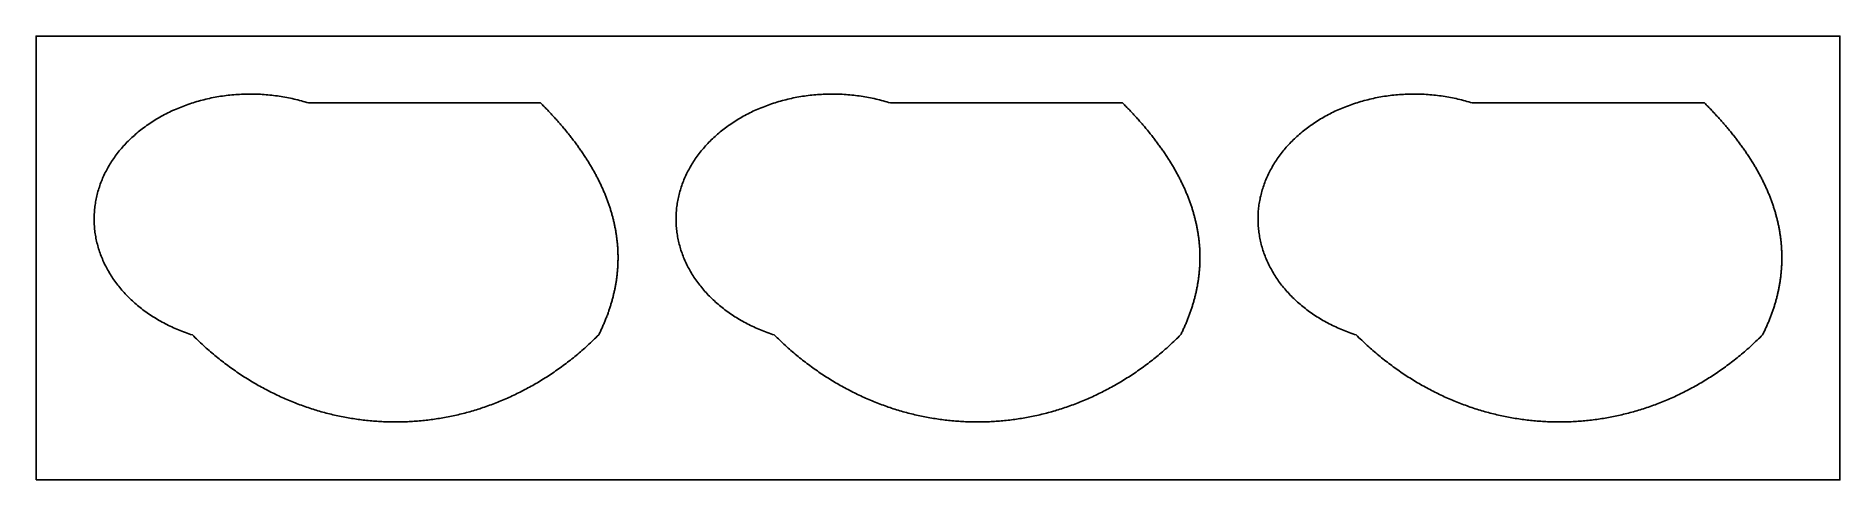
# Model space of a CAD drawing. Header units: millimetres. Extents: x 0 to 311, y 0 to 77.
import ezdxf

# ---------------------------------------------------------------- set-up
doc = ezdxf.new("R2010")
doc.units = ezdxf.units.MM
doc.layers.add('CUT', color=7, linetype='Continuous')
doc.layers.add('SHEET', color=30, linetype='Continuous')

msp = doc.modelspace()

# ---------------------------------------------------------------- linework, layer by layer
at = {"layer": 'CUT'}
for p, q in [((28, 65.32), (27.69, 65.23)), ((28.31, 65.41), (28, 65.32)), ((28.62, 65.49), (28.31, 65.41)), ((28.93, 65.57), (28.62, 65.49)), ((29.25, 65.65), (28.93, 65.57)), ((29.56, 65.72), (29.25, 65.65)), ((29.88, 65.79), (29.56, 65.72)), ((30.19, 65.86), (29.88, 65.79)), ((30.51, 65.92), (30.19, 65.86)), ((30.83, 65.98), (30.51, 65.92)), ((31.15, 66.04), (30.83, 65.98)), ((31.47, 66.09), (31.15, 66.04)), ((31.79, 66.15), (31.47, 66.09)), ((32.12, 66.19), (31.79, 66.15)), ((32.44, 66.24), (32.12, 66.19)), ((32.76, 66.28), (32.44, 66.24)), ((33.09, 66.32), (32.76, 66.28)), ((33.41, 66.36), (33.09, 66.32)), ((33.74, 66.39), (33.41, 66.36)), ((34.06, 66.42), (33.74, 66.39)), ((34.39, 66.44), (34.06, 66.42)), ((34.71, 66.47), (34.39, 66.44)), ((35.04, 66.49), (34.71, 66.47)), ((35.37, 66.5), (35.04, 66.49)), ((35.7, 66.52), (35.37, 66.5)), ((36.02, 66.53), (35.7, 66.52)), ((36.35, 66.54), (36.02, 66.53)), ((36.68, 66.54), (36.35, 66.54)), ((37.01, 66.54), (36.68, 66.54)), ((37.34, 66.54), (37.01, 66.54)), ((37.66, 66.53), (37.34, 66.54)), ((37.99, 66.52), (37.66, 66.53)), ((38.32, 66.51), (37.99, 66.52)), ((38.65, 66.5), (38.32, 66.51)), ((38.97, 66.48), (38.65, 66.5)), ((39.3, 66.46), (38.97, 66.48)), ((39.63, 66.43), (39.3, 66.46)), ((39.95, 66.4), (39.63, 66.43)), ((40.28, 66.37), (39.95, 66.4)), ((40.6, 66.34), (40.28, 66.37)), ((40.93, 66.3), (40.6, 66.34)), ((41.25, 66.26), (40.93, 66.3)), ((41.57, 66.22), (41.25, 66.26)), ((41.9, 66.17), (41.57, 66.22)), ((42.22, 66.12), (41.9, 66.17)), ((42.54, 66.07), (42.22, 66.12)), ((42.86, 66.01), (42.54, 66.07)), ((43.18, 65.95), (42.86, 66.01)), ((43.5, 65.89), (43.18, 65.95)), ((43.82, 65.82), (43.5, 65.89)), ((44.13, 65.75), (43.82, 65.82)), ((44.45, 65.68), (44.13, 65.75)), ((44.76, 65.61), (44.45, 65.68)), ((45.07, 65.53), (44.76, 65.61)), ((45.39, 65.45), (45.07, 65.53)), ((45.7, 65.37), (45.39, 65.45)), ((46.01, 65.28), (45.7, 65.37)), ((46.31, 65.19), (46.01, 65.28)), ((128.26, 65.32), (127.95, 65.23)), ((128.57, 65.41), (128.26, 65.32)), ((128.88, 65.49), (128.57, 65.41)), ((129.19, 65.57), (128.88, 65.49)), ((129.51, 65.65), (129.19, 65.57)), ((129.82, 65.72), (129.51, 65.65)), ((130.14, 65.79), (129.82, 65.72)), ((130.45, 65.86), (130.14, 65.79)), ((130.77, 65.92), (130.45, 65.86)), ((131.09, 65.98), (130.77, 65.92)), ((131.41, 66.04), (131.09, 65.98)), ((131.73, 66.09), (131.41, 66.04)), ((132.05, 66.15), (131.73, 66.09)), ((132.37, 66.19), (132.05, 66.15)), ((132.7, 66.24), (132.37, 66.19)), ((133.02, 66.28), (132.7, 66.24)), ((133.35, 66.32), (133.02, 66.28)), ((133.67, 66.36), (133.35, 66.32)), ((134, 66.39), (133.67, 66.36)), ((134.32, 66.42), (134, 66.39)), ((134.65, 66.44), (134.32, 66.42)), ((134.97, 66.47), (134.65, 66.44)), ((135.3, 66.49), (134.97, 66.47)), ((135.63, 66.5), (135.3, 66.49)), ((135.96, 66.52), (135.63, 66.5)), ((136.28, 66.53), (135.96, 66.52)), ((136.61, 66.54), (136.28, 66.53)), ((136.94, 66.54), (136.61, 66.54)), ((137.27, 66.54), (136.94, 66.54)), ((137.59, 66.54), (137.27, 66.54)), ((137.92, 66.53), (137.59, 66.54)), ((138.25, 66.52), (137.92, 66.53)), ((138.58, 66.51), (138.25, 66.52)), ((138.9, 66.5), (138.58, 66.51)), ((139.23, 66.48), (138.9, 66.5)), ((139.56, 66.46), (139.23, 66.48)), ((139.88, 66.43), (139.56, 66.46)), ((140.21, 66.4), (139.88, 66.43)), ((140.54, 66.37), (140.21, 66.4)), ((140.86, 66.34), (140.54, 66.37)), ((141.19, 66.3), (140.86, 66.34)), ((141.51, 66.26), (141.19, 66.3)), ((141.83, 66.22), (141.51, 66.26)), ((142.16, 66.17), (141.83, 66.22)), ((142.48, 66.12), (142.16, 66.17)), ((142.8, 66.07), (142.48, 66.12)), ((143.12, 66.01), (142.8, 66.07)), ((143.44, 65.95), (143.12, 66.01)), ((143.76, 65.89), (143.44, 65.95)), ((144.07, 65.82), (143.76, 65.89)), ((144.39, 65.75), (144.07, 65.82)), ((144.71, 65.68), (144.39, 65.75)), ((145.02, 65.61), (144.71, 65.68)), ((145.33, 65.53), (145.02, 65.61)), ((145.65, 65.45), (145.33, 65.53)), ((145.96, 65.37), (145.65, 65.45)), ((146.27, 65.28), (145.96, 65.37)), ((146.57, 65.19), (146.27, 65.28)), ((228.52, 65.32), (228.21, 65.23)), ((228.83, 65.41), (228.52, 65.32)), ((229.14, 65.49), (228.83, 65.41)), ((229.45, 65.57), (229.14, 65.49)), ((229.76, 65.65), (229.45, 65.57)), ((230.08, 65.72), (229.76, 65.65)), ((230.4, 65.79), (230.08, 65.72)), ((230.71, 65.86), (230.4, 65.79)), ((231.03, 65.92), (230.71, 65.86)), ((231.35, 65.98), (231.03, 65.92)), ((231.67, 66.04), (231.35, 65.98)), ((231.99, 66.09), (231.67, 66.04)), ((232.31, 66.15), (231.99, 66.09)), ((232.63, 66.19), (232.31, 66.15)), ((232.96, 66.24), (232.63, 66.19)), ((233.28, 66.28), (232.96, 66.24)), ((233.6, 66.32), (233.28, 66.28)), ((233.93, 66.36), (233.6, 66.32)), ((234.25, 66.39), (233.93, 66.36)), ((234.58, 66.42), (234.25, 66.39)), ((234.91, 66.44), (234.58, 66.42)), ((235.23, 66.47), (234.91, 66.44)), ((235.56, 66.49), (235.23, 66.47)), ((235.89, 66.5), (235.56, 66.49)), ((236.21, 66.52), (235.89, 66.5)), ((236.54, 66.53), (236.21, 66.52)), ((236.87, 66.54), (236.54, 66.53)), ((237.2, 66.54), (236.87, 66.54)), ((237.53, 66.54), (237.2, 66.54)), ((237.85, 66.54), (237.53, 66.54)), ((238.18, 66.53), (237.85, 66.54)), ((238.51, 66.52), (238.18, 66.53)), ((238.84, 66.51), (238.51, 66.52)), ((239.16, 66.5), (238.84, 66.51)), ((239.49, 66.48), (239.16, 66.5)), ((239.82, 66.46), (239.49, 66.48)), ((240.14, 66.43), (239.82, 66.46)), ((240.47, 66.4), (240.14, 66.43)), ((240.8, 66.37), (240.47, 66.4)), ((241.12, 66.34), (240.8, 66.37)), ((241.44, 66.3), (241.12, 66.34)), ((241.77, 66.26), (241.44, 66.3)), ((242.09, 66.22), (241.77, 66.26)), ((242.41, 66.17), (242.09, 66.22)), ((242.74, 66.12), (242.41, 66.17)), ((243.06, 66.07), (242.74, 66.12)), ((243.38, 66.01), (243.06, 66.07)), ((243.7, 65.95), (243.38, 66.01)), ((244.02, 65.89), (243.7, 65.95)), ((244.33, 65.82), (244.02, 65.89)), ((244.65, 65.75), (244.33, 65.82)), ((244.96, 65.68), (244.65, 65.75)), ((245.28, 65.61), (244.96, 65.68)), ((245.59, 65.53), (245.28, 65.61)), ((245.9, 65.45), (245.59, 65.53)), ((246.21, 65.37), (245.9, 65.45)), ((246.52, 65.28), (246.21, 65.37)), ((246.83, 65.19), (246.52, 65.28)), ((20.8, 62.25), (20.53, 62.09)), ((21.06, 62.4), (20.8, 62.25)), ((21.33, 62.56), (21.06, 62.4)), ((21.59, 62.71), (21.33, 62.56)), ((21.86, 62.86), (21.59, 62.71)), ((22.14, 63), (21.86, 62.86)), ((22.41, 63.14), (22.14, 63)), ((22.69, 63.28), (22.41, 63.14)), ((22.97, 63.42), (22.69, 63.28)), ((23.25, 63.56), (22.97, 63.42)), ((23.53, 63.69), (23.25, 63.56)), ((23.82, 63.82), (23.53, 63.69)), ((24.11, 63.94), (23.82, 63.82)), ((24.4, 64.07), (24.11, 63.94)), ((24.69, 64.19), (24.4, 64.07)), ((24.98, 64.3), (24.69, 64.19)), ((25.27, 64.42), (24.98, 64.3)), ((25.57, 64.53), (25.27, 64.42)), ((25.87, 64.64), (25.57, 64.53)), ((26.17, 64.75), (25.87, 64.64)), ((26.47, 64.85), (26.17, 64.75)), ((26.77, 64.95), (26.47, 64.85)), ((27.08, 65.05), (26.77, 64.95)), ((27.38, 65.14), (27.08, 65.05)), ((27.69, 65.23), (27.38, 65.14)), ((46.62, 65.1), (46.31, 65.19)), ((46.93, 65), (46.62, 65.1)), ((86.93, 65), (46.93, 65)), ((87.08, 64.84), (86.93, 65)), ((87.24, 64.69), (87.08, 64.84)), ((87.39, 64.53), (87.24, 64.69)), ((87.54, 64.38), (87.39, 64.53)), ((87.7, 64.22), (87.54, 64.38)), ((87.85, 64.06), (87.7, 64.22)), ((88, 63.91), (87.85, 64.06)), ((88.15, 63.75), (88, 63.91)), ((88.29, 63.59), (88.15, 63.75)), ((88.44, 63.44), (88.29, 63.59)), ((88.59, 63.28), (88.44, 63.44)), ((88.73, 63.12), (88.59, 63.28)), ((88.88, 62.97), (88.73, 63.12)), ((89.02, 62.81), (88.88, 62.97)), ((89.17, 62.66), (89.02, 62.81)), ((89.31, 62.5), (89.17, 62.66)), ((89.45, 62.34), (89.31, 62.5)), ((89.59, 62.19), (89.45, 62.34)), ((89.73, 62.03), (89.59, 62.19)), ((121.05, 62.25), (120.79, 62.09)), ((121.32, 62.4), (121.05, 62.25)), ((121.58, 62.56), (121.32, 62.4)), ((121.85, 62.71), (121.58, 62.56)), ((122.12, 62.86), (121.85, 62.71)), ((122.4, 63), (122.12, 62.86)), ((122.67, 63.14), (122.4, 63)), ((122.95, 63.28), (122.67, 63.14)), ((123.23, 63.42), (122.95, 63.28)), ((123.51, 63.56), (123.23, 63.42)), ((123.79, 63.69), (123.51, 63.56)), ((124.08, 63.82), (123.79, 63.69)), ((124.37, 63.94), (124.08, 63.82)), ((124.65, 64.07), (124.37, 63.94)), ((124.95, 64.19), (124.65, 64.07)), ((125.24, 64.3), (124.95, 64.19)), ((125.53, 64.42), (125.24, 64.3)), ((125.83, 64.53), (125.53, 64.42)), ((126.13, 64.64), (125.83, 64.53)), ((126.43, 64.75), (126.13, 64.64)), ((126.73, 64.85), (126.43, 64.75)), ((127.03, 64.95), (126.73, 64.85)), ((127.34, 65.05), (127.03, 64.95)), ((127.64, 65.14), (127.34, 65.05)), ((127.95, 65.23), (127.64, 65.14)), ((146.88, 65.1), (146.57, 65.19)), ((147.18, 65), (146.88, 65.1)), ((187.18, 65), (147.18, 65)), ((187.34, 64.84), (187.18, 65)), ((187.5, 64.69), (187.34, 64.84)), ((187.65, 64.53), (187.5, 64.69)), ((187.8, 64.38), (187.65, 64.53)), ((187.95, 64.22), (187.8, 64.38)), ((188.11, 64.06), (187.95, 64.22)), ((188.26, 63.91), (188.11, 64.06)), ((188.41, 63.75), (188.26, 63.91)), ((188.55, 63.59), (188.41, 63.75)), ((188.7, 63.44), (188.55, 63.59)), ((188.85, 63.28), (188.7, 63.44)), ((188.99, 63.12), (188.85, 63.28)), ((189.14, 62.97), (188.99, 63.12)), ((189.28, 62.81), (189.14, 62.97)), ((189.43, 62.66), (189.28, 62.81)), ((189.57, 62.5), (189.43, 62.66)), ((189.71, 62.34), (189.57, 62.5)), ((189.85, 62.19), (189.71, 62.34)), ((189.99, 62.03), (189.85, 62.19)), ((221.31, 62.25), (221.05, 62.09)), ((221.58, 62.4), (221.31, 62.25)), ((221.84, 62.56), (221.58, 62.4)), ((222.11, 62.71), (221.84, 62.56)), ((222.38, 62.86), (222.11, 62.71)), ((222.66, 63), (222.38, 62.86)), ((222.93, 63.14), (222.66, 63)), ((223.21, 63.28), (222.93, 63.14)), ((223.49, 63.42), (223.21, 63.28)), ((223.77, 63.56), (223.49, 63.42)), ((224.05, 63.69), (223.77, 63.56)), ((224.34, 63.82), (224.05, 63.69)), ((224.62, 63.94), (224.34, 63.82)), ((224.91, 64.07), (224.62, 63.94)), ((225.2, 64.19), (224.91, 64.07)), ((225.5, 64.3), (225.2, 64.19)), ((225.79, 64.42), (225.5, 64.3)), ((226.09, 64.53), (225.79, 64.42)), ((226.39, 64.64), (226.09, 64.53)), ((226.69, 64.75), (226.39, 64.64)), ((226.99, 64.85), (226.69, 64.75)), ((227.29, 64.95), (226.99, 64.85)), ((227.6, 65.05), (227.29, 64.95)), ((227.9, 65.14), (227.6, 65.05)), ((228.21, 65.23), (227.9, 65.14)), ((247.14, 65.1), (246.83, 65.19)), ((247.44, 65), (247.14, 65.1)), ((287.44, 65), (247.44, 65)), ((287.6, 64.84), (287.44, 65)), ((287.75, 64.69), (287.6, 64.84)), ((287.91, 64.53), (287.75, 64.69)), ((288.06, 64.38), (287.91, 64.53)), ((288.21, 64.22), (288.06, 64.38)), ((288.36, 64.06), (288.21, 64.22)), ((288.52, 63.91), (288.36, 64.06)), ((288.66, 63.75), (288.52, 63.91)), ((288.81, 63.59), (288.66, 63.75)), ((288.96, 63.44), (288.81, 63.59)), ((289.11, 63.28), (288.96, 63.44)), ((289.25, 63.12), (289.11, 63.28)), ((289.4, 62.97), (289.25, 63.12)), ((289.54, 62.81), (289.4, 62.97)), ((289.68, 62.66), (289.54, 62.81)), ((289.83, 62.5), (289.68, 62.66)), ((289.97, 62.34), (289.83, 62.5)), ((290.11, 62.19), (289.97, 62.34)), ((290.25, 62.03), (290.11, 62.19)), ((16.71, 59.23), (16.49, 59.03)), ((16.93, 59.42), (16.71, 59.23)), ((17.15, 59.62), (16.93, 59.42)), ((17.37, 59.81), (17.15, 59.62)), ((17.6, 60), (17.37, 59.81)), ((17.83, 60.18), (17.6, 60)), ((18.06, 60.37), (17.83, 60.18)), ((18.3, 60.55), (18.06, 60.37)), ((18.53, 60.73), (18.3, 60.55)), ((18.78, 60.91), (18.53, 60.73)), ((19.02, 61.09), (18.78, 60.91)), ((19.26, 61.26), (19.02, 61.09)), ((19.51, 61.43), (19.26, 61.26)), ((19.76, 61.6), (19.51, 61.43)), ((20.02, 61.76), (19.76, 61.6)), ((20.28, 61.93), (20.02, 61.76)), ((20.53, 62.09), (20.28, 61.93)), ((89.87, 61.88), (89.73, 62.03)), ((90.01, 61.72), (89.87, 61.88)), ((90.14, 61.56), (90.01, 61.72)), ((90.28, 61.41), (90.14, 61.56)), ((90.41, 61.25), (90.28, 61.41)), ((90.55, 61.09), (90.41, 61.25)), ((90.68, 60.94), (90.55, 61.09)), ((90.81, 60.78), (90.68, 60.94)), ((90.94, 60.62), (90.81, 60.78)), ((91.07, 60.47), (90.94, 60.62)), ((91.2, 60.31), (91.07, 60.47)), ((91.33, 60.16), (91.2, 60.31)), ((91.46, 60), (91.33, 60.16)), ((91.58, 59.84), (91.46, 60)), ((91.71, 59.69), (91.58, 59.84)), ((91.83, 59.53), (91.71, 59.69)), ((91.96, 59.38), (91.83, 59.53)), ((92.08, 59.22), (91.96, 59.38)), ((92.2, 59.06), (92.08, 59.22)), ((92.32, 58.91), (92.2, 59.06)), ((116.97, 59.23), (116.75, 59.03)), ((117.19, 59.42), (116.97, 59.23)), ((117.41, 59.62), (117.19, 59.42)), ((117.63, 59.81), (117.41, 59.62)), ((117.86, 60), (117.63, 59.81)), ((118.09, 60.18), (117.86, 60)), ((118.32, 60.37), (118.09, 60.18)), ((118.56, 60.55), (118.32, 60.37)), ((118.79, 60.73), (118.56, 60.55)), ((119.03, 60.91), (118.79, 60.73)), ((119.28, 61.09), (119.03, 60.91)), ((119.52, 61.26), (119.28, 61.09)), ((119.77, 61.43), (119.52, 61.26)), ((120.02, 61.6), (119.77, 61.43)), ((120.28, 61.76), (120.02, 61.6)), ((120.53, 61.93), (120.28, 61.76)), ((120.79, 62.09), (120.53, 61.93)), ((190.13, 61.88), (189.99, 62.03)), ((190.26, 61.72), (190.13, 61.88)), ((190.4, 61.56), (190.26, 61.72)), ((190.54, 61.41), (190.4, 61.56)), ((190.67, 61.25), (190.54, 61.41)), ((190.8, 61.09), (190.67, 61.25)), ((190.94, 60.94), (190.8, 61.09)), ((191.07, 60.78), (190.94, 60.94)), ((191.2, 60.62), (191.07, 60.78)), ((191.33, 60.47), (191.2, 60.62)), ((191.46, 60.31), (191.33, 60.47)), ((191.59, 60.16), (191.46, 60.31)), ((191.72, 60), (191.59, 60.16)), ((191.84, 59.84), (191.72, 60)), ((191.97, 59.69), (191.84, 59.84)), ((192.09, 59.53), (191.97, 59.69)), ((192.22, 59.38), (192.09, 59.53)), ((192.34, 59.22), (192.22, 59.38)), ((192.46, 59.06), (192.34, 59.22)), ((192.58, 58.91), (192.46, 59.06)), ((217.23, 59.23), (217.01, 59.03)), ((217.44, 59.42), (217.23, 59.23)), ((217.67, 59.62), (217.44, 59.42)), ((217.89, 59.81), (217.67, 59.62)), ((218.12, 60), (217.89, 59.81)), ((218.35, 60.18), (218.12, 60)), ((218.58, 60.37), (218.35, 60.18)), ((218.81, 60.55), (218.58, 60.37)), ((219.05, 60.73), (218.81, 60.55)), ((219.29, 60.91), (219.05, 60.73)), ((219.54, 61.09), (219.29, 60.91)), ((219.78, 61.26), (219.54, 61.09)), ((220.03, 61.43), (219.78, 61.26)), ((220.28, 61.6), (220.03, 61.43)), ((220.54, 61.76), (220.28, 61.6)), ((220.79, 61.93), (220.54, 61.76)), ((221.05, 62.09), (220.79, 61.93)), ((290.39, 61.88), (290.25, 62.03)), ((290.52, 61.72), (290.39, 61.88)), ((290.66, 61.56), (290.52, 61.72)), ((290.8, 61.41), (290.66, 61.56)), ((290.93, 61.25), (290.8, 61.41)), ((291.06, 61.09), (290.93, 61.25)), ((291.2, 60.94), (291.06, 61.09)), ((291.33, 60.78), (291.2, 60.94)), ((291.46, 60.62), (291.33, 60.78)), ((291.59, 60.47), (291.46, 60.62)), ((291.72, 60.31), (291.59, 60.47)), ((291.85, 60.16), (291.72, 60.31)), ((291.98, 60), (291.85, 60.16)), ((292.1, 59.84), (291.98, 60)), ((292.23, 59.69), (292.1, 59.84)), ((292.35, 59.53), (292.23, 59.69)), ((292.48, 59.38), (292.35, 59.53)), ((292.6, 59.22), (292.48, 59.38)), ((292.72, 59.06), (292.6, 59.22)), ((292.84, 58.91), (292.72, 59.06)), ((13.81, 56.05), (13.65, 55.83)), ((13.98, 56.28), (13.81, 56.05)), ((14.16, 56.5), (13.98, 56.28)), ((14.33, 56.72), (14.16, 56.5)), ((14.51, 56.94), (14.33, 56.72)), ((14.7, 57.16), (14.51, 56.94)), ((14.88, 57.37), (14.7, 57.16)), ((15.07, 57.59), (14.88, 57.37)), ((15.27, 57.8), (15.07, 57.59)), ((15.46, 58.01), (15.27, 57.8)), ((15.66, 58.22), (15.46, 58.01)), ((15.87, 58.42), (15.66, 58.22)), ((16.07, 58.63), (15.87, 58.42)), ((16.28, 58.83), (16.07, 58.63)), ((16.49, 59.03), (16.28, 58.83)), ((92.44, 58.75), (92.32, 58.91)), ((92.56, 58.59), (92.44, 58.75)), ((92.68, 58.44), (92.56, 58.59)), ((92.8, 58.28), (92.68, 58.44)), ((92.91, 58.12), (92.8, 58.28)), ((93.03, 57.97), (92.91, 58.12)), ((93.14, 57.81), (93.03, 57.97)), ((93.26, 57.66), (93.14, 57.81)), ((93.37, 57.5), (93.26, 57.66)), ((93.48, 57.34), (93.37, 57.5)), ((93.59, 57.19), (93.48, 57.34)), ((93.7, 57.03), (93.59, 57.19)), ((93.81, 56.88), (93.7, 57.03)), ((93.92, 56.72), (93.81, 56.88)), ((94.03, 56.56), (93.92, 56.72)), ((94.13, 56.41), (94.03, 56.56)), ((94.24, 56.25), (94.13, 56.41)), ((94.34, 56.09), (94.24, 56.25)), ((94.45, 55.94), (94.34, 56.09)), ((114.07, 56.05), (113.91, 55.83)), ((114.24, 56.28), (114.07, 56.05)), ((114.42, 56.5), (114.24, 56.28)), ((114.59, 56.72), (114.42, 56.5)), ((114.77, 56.94), (114.59, 56.72)), ((114.96, 57.16), (114.77, 56.94)), ((115.14, 57.37), (114.96, 57.16)), ((115.33, 57.59), (115.14, 57.37)), ((115.53, 57.8), (115.33, 57.59)), ((115.72, 58.01), (115.53, 57.8)), ((115.92, 58.22), (115.72, 58.01)), ((116.13, 58.42), (115.92, 58.22)), ((116.33, 58.63), (116.13, 58.42)), ((116.54, 58.83), (116.33, 58.63)), ((116.75, 59.03), (116.54, 58.83)), ((192.7, 58.75), (192.58, 58.91)), ((192.82, 58.59), (192.7, 58.75)), ((192.94, 58.44), (192.82, 58.59)), ((193.06, 58.28), (192.94, 58.44)), ((193.17, 58.12), (193.06, 58.28)), ((193.29, 57.97), (193.17, 58.12)), ((193.4, 57.81), (193.29, 57.97)), ((193.52, 57.66), (193.4, 57.81)), ((193.63, 57.5), (193.52, 57.66)), ((193.74, 57.34), (193.63, 57.5)), ((193.85, 57.19), (193.74, 57.34)), ((193.96, 57.03), (193.85, 57.19)), ((194.07, 56.88), (193.96, 57.03)), ((194.18, 56.72), (194.07, 56.88)), ((194.29, 56.56), (194.18, 56.72)), ((194.39, 56.41), (194.29, 56.56)), ((194.5, 56.25), (194.39, 56.41)), ((194.6, 56.09), (194.5, 56.25)), ((194.71, 55.94), (194.6, 56.09)), ((214.33, 56.05), (214.17, 55.83)), ((214.5, 56.28), (214.33, 56.05)), ((214.68, 56.5), (214.5, 56.28)), ((214.85, 56.72), (214.68, 56.5)), ((215.03, 56.94), (214.85, 56.72)), ((215.22, 57.16), (215.03, 56.94)), ((215.4, 57.37), (215.22, 57.16)), ((215.59, 57.59), (215.4, 57.37)), ((215.79, 57.8), (215.59, 57.59)), ((215.98, 58.01), (215.79, 57.8)), ((216.18, 58.22), (215.98, 58.01)), ((216.38, 58.42), (216.18, 58.22)), ((216.59, 58.63), (216.38, 58.42)), ((216.8, 58.83), (216.59, 58.63)), ((217.01, 59.03), (216.8, 58.83)), ((292.96, 58.75), (292.84, 58.91)), ((293.08, 58.59), (292.96, 58.75)), ((293.2, 58.44), (293.08, 58.59)), ((293.32, 58.28), (293.2, 58.44)), ((293.43, 58.12), (293.32, 58.28)), ((293.55, 57.97), (293.43, 58.12)), ((293.66, 57.81), (293.55, 57.97)), ((293.78, 57.66), (293.66, 57.81)), ((293.89, 57.5), (293.78, 57.66)), ((294, 57.34), (293.89, 57.5)), ((294.11, 57.19), (294, 57.34)), ((294.22, 57.03), (294.11, 57.19)), ((294.33, 56.88), (294.22, 57.03)), ((294.44, 56.72), (294.33, 56.88)), ((294.55, 56.56), (294.44, 56.72)), ((294.65, 56.41), (294.55, 56.56)), ((294.76, 56.25), (294.65, 56.41)), ((294.86, 56.09), (294.76, 56.25)), ((294.97, 55.94), (294.86, 56.09)), ((11.93, 53), (11.81, 52.76)), ((12.05, 53.24), (11.93, 53)), ((12.18, 53.48), (12.05, 53.24)), ((12.31, 53.73), (12.18, 53.48)), ((12.44, 53.96), (12.31, 53.73)), ((12.58, 54.2), (12.44, 53.96)), ((12.72, 54.44), (12.58, 54.2)), ((12.87, 54.67), (12.72, 54.44)), ((13.02, 54.91), (12.87, 54.67)), ((13.17, 55.14), (13.02, 54.91)), ((13.33, 55.37), (13.17, 55.14)), ((13.49, 55.6), (13.33, 55.37)), ((13.65, 55.83), (13.49, 55.6)), ((94.55, 55.78), (94.45, 55.94)), ((94.65, 55.62), (94.55, 55.78)), ((94.75, 55.47), (94.65, 55.62)), ((94.85, 55.31), (94.75, 55.47)), ((94.95, 55.16), (94.85, 55.31)), ((95.05, 55), (94.95, 55.16)), ((95.15, 54.84), (95.05, 55)), ((95.24, 54.69), (95.15, 54.84)), ((95.34, 54.53), (95.24, 54.69)), ((95.43, 54.38), (95.34, 54.53)), ((95.53, 54.22), (95.43, 54.38)), ((95.62, 54.06), (95.53, 54.22)), ((95.71, 53.91), (95.62, 54.06)), ((95.8, 53.75), (95.71, 53.91)), ((95.89, 53.59), (95.8, 53.75)), ((95.98, 53.44), (95.89, 53.59)), ((96.07, 53.28), (95.98, 53.44)), ((96.16, 53.12), (96.07, 53.28)), ((96.24, 52.97), (96.16, 53.12)), ((96.33, 52.81), (96.24, 52.97)), ((112.18, 53), (112.06, 52.76)), ((112.31, 53.24), (112.18, 53)), ((112.44, 53.48), (112.31, 53.24)), ((112.57, 53.73), (112.44, 53.48)), ((112.7, 53.96), (112.57, 53.73)), ((112.84, 54.2), (112.7, 53.96)), ((112.98, 54.44), (112.84, 54.2)), ((113.13, 54.67), (112.98, 54.44)), ((113.28, 54.91), (113.13, 54.67)), ((113.43, 55.14), (113.28, 54.91)), ((113.58, 55.37), (113.43, 55.14)), ((113.74, 55.6), (113.58, 55.37)), ((113.91, 55.83), (113.74, 55.6)), ((194.81, 55.78), (194.71, 55.94)), ((194.91, 55.62), (194.81, 55.78)), ((195.01, 55.47), (194.91, 55.62)), ((195.11, 55.31), (195.01, 55.47)), ((195.21, 55.16), (195.11, 55.31)), ((195.31, 55), (195.21, 55.16)), ((195.41, 54.84), (195.31, 55)), ((195.5, 54.69), (195.41, 54.84)), ((195.6, 54.53), (195.5, 54.69)), ((195.69, 54.38), (195.6, 54.53)), ((195.79, 54.22), (195.69, 54.38)), ((195.88, 54.06), (195.79, 54.22)), ((195.97, 53.91), (195.88, 54.06)), ((196.06, 53.75), (195.97, 53.91)), ((196.15, 53.59), (196.06, 53.75)), ((196.24, 53.44), (196.15, 53.59)), ((196.33, 53.28), (196.24, 53.44)), ((196.42, 53.12), (196.33, 53.28)), ((196.5, 52.97), (196.42, 53.12)), ((196.59, 52.81), (196.5, 52.97)), ((212.44, 53), (212.32, 52.76)), ((212.57, 53.24), (212.44, 53)), ((212.69, 53.48), (212.57, 53.24)), ((212.83, 53.73), (212.69, 53.48)), ((212.96, 53.96), (212.83, 53.73)), ((213.1, 54.2), (212.96, 53.96)), ((213.24, 54.44), (213.1, 54.2)), ((213.39, 54.67), (213.24, 54.44)), ((213.53, 54.91), (213.39, 54.67)), ((213.69, 55.14), (213.53, 54.91)), ((213.84, 55.37), (213.69, 55.14)), ((214, 55.6), (213.84, 55.37)), ((214.17, 55.83), (214, 55.6)), ((295.07, 55.78), (294.97, 55.94)), ((295.17, 55.62), (295.07, 55.78)), ((295.27, 55.47), (295.17, 55.62)), ((295.37, 55.31), (295.27, 55.47)), ((295.47, 55.16), (295.37, 55.31)), ((295.57, 55), (295.47, 55.16)), ((295.67, 54.84), (295.57, 55)), ((295.76, 54.69), (295.67, 54.84)), ((295.86, 54.53), (295.76, 54.69)), ((295.95, 54.38), (295.86, 54.53)), ((296.05, 54.22), (295.95, 54.38)), ((296.14, 54.06), (296.05, 54.22)), ((296.23, 53.91), (296.14, 54.06)), ((296.32, 53.75), (296.23, 53.91)), ((296.41, 53.59), (296.32, 53.75)), ((296.5, 53.44), (296.41, 53.59)), ((296.59, 53.28), (296.5, 53.44)), ((296.67, 53.12), (296.59, 53.28)), ((296.76, 52.97), (296.67, 53.12)), ((296.85, 52.81), (296.76, 52.97)), ((10.66, 49.75), (10.59, 49.49)), ((10.74, 50), (10.66, 49.75)), ((10.81, 50.26), (10.74, 50)), ((10.9, 50.51), (10.81, 50.26)), ((10.98, 50.76), (10.9, 50.51)), ((11.07, 51.02), (10.98, 50.76)), ((11.17, 51.27), (11.07, 51.02)), ((11.26, 51.52), (11.17, 51.27)), ((11.36, 51.77), (11.26, 51.52)), ((11.47, 52.02), (11.36, 51.77)), ((11.58, 52.26), (11.47, 52.02)), ((11.69, 52.51), (11.58, 52.26)), ((11.81, 52.76), (11.69, 52.51)), ((96.41, 52.66), (96.33, 52.81)), ((96.5, 52.5), (96.41, 52.66)), ((96.58, 52.34), (96.5, 52.5)), ((96.66, 52.19), (96.58, 52.34)), ((96.74, 52.03), (96.66, 52.19)), ((96.82, 51.88), (96.74, 52.03)), ((96.9, 51.72), (96.82, 51.88)), ((96.98, 51.56), (96.9, 51.72)), ((97.05, 51.41), (96.98, 51.56)), ((97.13, 51.25), (97.05, 51.41)), ((97.21, 51.09), (97.13, 51.25)), ((97.28, 50.94), (97.21, 51.09)), ((97.35, 50.78), (97.28, 50.94)), ((97.43, 50.62), (97.35, 50.78)), ((97.5, 50.47), (97.43, 50.62)), ((97.57, 50.31), (97.5, 50.47)), ((97.64, 50.16), (97.57, 50.31)), ((97.71, 50), (97.64, 50.16)), ((97.77, 49.84), (97.71, 50)), ((97.84, 49.69), (97.77, 49.84)), ((110.92, 49.75), (110.85, 49.49)), ((111, 50), (110.92, 49.75)), ((111.07, 50.26), (111, 50)), ((111.16, 50.51), (111.07, 50.26)), ((111.24, 50.76), (111.16, 50.51)), ((111.33, 51.02), (111.24, 50.76)), ((111.42, 51.27), (111.33, 51.02)), ((111.52, 51.52), (111.42, 51.27)), ((111.62, 51.77), (111.52, 51.52)), ((111.73, 52.02), (111.62, 51.77)), ((111.84, 52.26), (111.73, 52.02)), ((111.95, 52.51), (111.84, 52.26)), ((112.06, 52.76), (111.95, 52.51)), ((196.67, 52.66), (196.59, 52.81)), ((196.76, 52.5), (196.67, 52.66)), ((196.84, 52.34), (196.76, 52.5)), ((196.92, 52.19), (196.84, 52.34)), ((197, 52.03), (196.92, 52.19)), ((197.08, 51.88), (197, 52.03)), ((197.16, 51.72), (197.08, 51.88)), ((197.24, 51.56), (197.16, 51.72)), ((197.31, 51.41), (197.24, 51.56)), ((197.39, 51.25), (197.31, 51.41)), ((197.47, 51.09), (197.39, 51.25)), ((197.54, 50.94), (197.47, 51.09)), ((197.61, 50.78), (197.54, 50.94)), ((197.69, 50.62), (197.61, 50.78)), ((197.76, 50.47), (197.69, 50.62)), ((197.83, 50.31), (197.76, 50.47)), ((197.9, 50.16), (197.83, 50.31)), ((197.97, 50), (197.9, 50.16)), ((198.03, 49.84), (197.97, 50)), ((198.1, 49.69), (198.03, 49.84)), ((211.18, 49.75), (211.11, 49.49)), ((211.25, 50), (211.18, 49.75)), ((211.33, 50.26), (211.25, 50)), ((211.41, 50.51), (211.33, 50.26)), ((211.5, 50.76), (211.41, 50.51)), ((211.59, 51.02), (211.5, 50.76)), ((211.68, 51.27), (211.59, 51.02)), ((211.78, 51.52), (211.68, 51.27)), ((211.88, 51.77), (211.78, 51.52)), ((211.99, 52.02), (211.88, 51.77)), ((212.1, 52.26), (211.99, 52.02)), ((212.21, 52.51), (212.1, 52.26)), ((212.32, 52.76), (212.21, 52.51)), ((296.93, 52.66), (296.85, 52.81)), ((297.01, 52.5), (296.93, 52.66)), ((297.1, 52.34), (297.01, 52.5)), ((297.18, 52.19), (297.1, 52.34)), ((297.26, 52.03), (297.18, 52.19)), ((297.34, 51.88), (297.26, 52.03)), ((297.42, 51.72), (297.34, 51.88)), ((297.5, 51.56), (297.42, 51.72)), ((297.57, 51.41), (297.5, 51.56)), ((297.65, 51.25), (297.57, 51.41)), ((297.72, 51.09), (297.65, 51.25)), ((297.8, 50.94), (297.72, 51.09)), ((297.87, 50.78), (297.8, 50.94)), ((297.94, 50.62), (297.87, 50.78)), ((298.02, 50.47), (297.94, 50.62)), ((298.09, 50.31), (298.02, 50.47)), ((298.16, 50.16), (298.09, 50.31)), ((298.23, 50), (298.16, 50.16)), ((298.29, 49.84), (298.23, 50)), ((298.36, 49.69), (298.29, 49.84)), ((10.08, 46.64), (10.05, 46.38)), ((10.1, 46.9), (10.08, 46.64)), ((10.14, 47.16), (10.1, 46.9)), ((10.17, 47.42), (10.14, 47.16)), ((10.21, 47.68), (10.17, 47.42)), ((10.25, 47.94), (10.21, 47.68)), ((10.3, 48.2), (10.25, 47.94)), ((10.35, 48.46), (10.3, 48.2)), ((10.4, 48.72), (10.35, 48.46)), ((10.46, 48.98), (10.4, 48.72)), ((10.53, 49.23), (10.46, 48.98)), ((10.59, 49.49), (10.53, 49.23)), ((97.91, 49.53), (97.84, 49.69)), ((97.97, 49.38), (97.91, 49.53)), ((98.04, 49.22), (97.97, 49.38)), ((98.1, 49.06), (98.04, 49.22)), ((98.16, 48.91), (98.1, 49.06)), ((98.22, 48.75), (98.16, 48.91)), ((98.29, 48.59), (98.22, 48.75)), ((98.34, 48.44), (98.29, 48.59)), ((98.4, 48.28), (98.34, 48.44)), ((98.46, 48.12), (98.4, 48.28)), ((98.52, 47.97), (98.46, 48.12)), ((98.57, 47.81), (98.52, 47.97)), ((98.63, 47.66), (98.57, 47.81)), ((98.68, 47.5), (98.63, 47.66)), ((98.74, 47.34), (98.68, 47.5)), ((98.79, 47.19), (98.74, 47.34)), ((98.84, 47.03), (98.79, 47.19)), ((98.89, 46.88), (98.84, 47.03)), ((98.94, 46.72), (98.89, 46.88)), ((98.99, 46.56), (98.94, 46.72)), ((110.34, 46.64), (110.31, 46.38)), ((110.36, 46.9), (110.34, 46.64)), ((110.39, 47.16), (110.36, 46.9)), ((110.43, 47.42), (110.39, 47.16)), ((110.47, 47.68), (110.43, 47.42)), ((110.51, 47.94), (110.47, 47.68)), ((110.56, 48.2), (110.51, 47.94)), ((110.61, 48.46), (110.56, 48.2)), ((110.66, 48.72), (110.61, 48.46)), ((110.72, 48.98), (110.66, 48.72)), ((110.78, 49.23), (110.72, 48.98)), ((110.85, 49.49), (110.78, 49.23)), ((198.17, 49.53), (198.1, 49.69)), ((198.23, 49.38), (198.17, 49.53)), ((198.3, 49.22), (198.23, 49.38)), ((198.36, 49.06), (198.3, 49.22)), ((198.42, 48.91), (198.36, 49.06)), ((198.48, 48.75), (198.42, 48.91)), ((198.54, 48.59), (198.48, 48.75)), ((198.6, 48.44), (198.54, 48.59)), ((198.66, 48.28), (198.6, 48.44)), ((198.72, 48.12), (198.66, 48.28)), ((198.78, 47.97), (198.72, 48.12)), ((198.83, 47.81), (198.78, 47.97)), ((198.89, 47.66), (198.83, 47.81)), ((198.94, 47.5), (198.89, 47.66)), ((199, 47.34), (198.94, 47.5)), ((199.05, 47.19), (199, 47.34)), ((199.1, 47.03), (199.05, 47.19)), ((199.15, 46.88), (199.1, 47.03)), ((199.2, 46.72), (199.15, 46.88)), ((199.25, 46.56), (199.2, 46.72)), ((210.6, 46.64), (210.57, 46.38)), ((210.62, 46.9), (210.6, 46.64)), ((210.65, 47.16), (210.62, 46.9)), ((210.69, 47.42), (210.65, 47.16)), ((210.73, 47.68), (210.69, 47.42)), ((210.77, 47.94), (210.73, 47.68)), ((210.82, 48.2), (210.77, 47.94)), ((210.87, 48.46), (210.82, 48.2)), ((210.92, 48.72), (210.87, 48.46)), ((210.98, 48.98), (210.92, 48.72)), ((211.04, 49.23), (210.98, 48.98)), ((211.11, 49.49), (211.04, 49.23)), ((298.43, 49.53), (298.36, 49.69)), ((298.49, 49.38), (298.43, 49.53)), ((298.56, 49.22), (298.49, 49.38)), ((298.62, 49.06), (298.56, 49.22)), ((298.68, 48.91), (298.62, 49.06)), ((298.74, 48.75), (298.68, 48.91)), ((298.8, 48.59), (298.74, 48.75)), ((298.86, 48.44), (298.8, 48.59)), ((298.92, 48.28), (298.86, 48.44)), ((298.98, 48.12), (298.92, 48.28)), ((299.04, 47.97), (298.98, 48.12)), ((299.09, 47.81), (299.04, 47.97)), ((299.15, 47.66), (299.09, 47.81)), ((299.2, 47.5), (299.15, 47.66)), ((299.25, 47.34), (299.2, 47.5)), ((299.31, 47.19), (299.25, 47.34)), ((299.36, 47.03), (299.31, 47.19)), ((299.41, 46.88), (299.36, 47.03)), ((299.46, 46.72), (299.41, 46.88)), ((299.51, 46.56), (299.46, 46.72)), ((10.01, 45.59), (10, 45.33)), ((10, 45.33), (10, 45.07)), ((10, 45.07), (10, 44.8)), ((10, 44.8), (10.01, 44.54)), ((10.02, 45.85), (10.01, 45.59)), ((10.01, 44.54), (10.02, 44.28)), ((10.04, 46.11), (10.02, 45.85)), ((10.02, 44.28), (10.03, 44.02)), ((10.03, 44.02), (10.05, 43.75)), ((10.05, 46.38), (10.04, 46.11)), ((10.05, 43.75), (10.07, 43.49)), ((99.04, 46.41), (98.99, 46.56)), ((99.08, 46.25), (99.04, 46.41)), ((99.13, 46.09), (99.08, 46.25)), ((99.17, 45.94), (99.13, 46.09)), ((99.22, 45.78), (99.17, 45.94)), ((99.26, 45.62), (99.22, 45.78)), ((99.3, 45.47), (99.26, 45.62)), ((99.35, 45.31), (99.3, 45.47)), ((99.39, 45.16), (99.35, 45.31)), ((99.43, 45), (99.39, 45.16)), ((99.46, 44.84), (99.43, 45)), ((99.5, 44.69), (99.46, 44.84)), ((99.54, 44.53), (99.5, 44.69)), ((99.57, 44.38), (99.54, 44.53)), ((99.61, 44.22), (99.57, 44.38)), ((99.64, 44.06), (99.61, 44.22)), ((99.68, 43.91), (99.64, 44.06)), ((99.71, 43.75), (99.68, 43.91)), ((99.74, 43.59), (99.71, 43.75)), ((99.77, 43.44), (99.74, 43.59)), ((110.27, 45.59), (110.26, 45.33)), ((110.26, 45.33), (110.26, 45.07)), ((110.26, 45.07), (110.26, 44.8)), ((110.26, 44.8), (110.27, 44.54)), ((110.28, 45.85), (110.27, 45.59)), ((110.27, 44.54), (110.27, 44.28)), ((110.27, 44.28), (110.29, 44.02)), ((110.3, 46.11), (110.28, 45.85)), ((110.29, 44.02), (110.3, 43.75)), ((110.31, 46.38), (110.3, 46.11)), ((110.3, 43.75), (110.32, 43.49)), ((199.3, 46.41), (199.25, 46.56)), ((199.34, 46.25), (199.3, 46.41)), ((199.39, 46.09), (199.34, 46.25)), ((199.43, 45.94), (199.39, 46.09)), ((199.48, 45.78), (199.43, 45.94)), ((199.52, 45.62), (199.48, 45.78)), ((199.56, 45.47), (199.52, 45.62)), ((199.6, 45.31), (199.56, 45.47)), ((199.65, 45.16), (199.6, 45.31)), ((199.68, 45), (199.65, 45.16)), ((199.72, 44.84), (199.68, 45)), ((199.76, 44.69), (199.72, 44.84)), ((199.8, 44.53), (199.76, 44.69)), ((199.83, 44.38), (199.8, 44.53)), ((199.87, 44.22), (199.83, 44.38)), ((199.9, 44.06), (199.87, 44.22)), ((199.94, 43.91), (199.9, 44.06)), ((199.97, 43.75), (199.94, 43.91)), ((200, 43.59), (199.97, 43.75)), ((200.03, 43.44), (200, 43.59)), ((210.53, 45.59), (210.52, 45.33)), ((210.52, 45.33), (210.52, 45.07)), ((210.52, 45.07), (210.52, 44.8)), ((210.52, 44.8), (210.52, 44.54)), ((210.52, 44.54), (210.53, 44.28)), ((210.54, 45.85), (210.53, 45.59)), ((210.53, 44.28), (210.55, 44.02)), ((210.55, 46.11), (210.54, 45.85)), ((210.57, 46.38), (210.55, 46.11)), ((210.55, 44.02), (210.56, 43.75)), ((210.56, 43.75), (210.58, 43.49)), ((299.56, 46.41), (299.51, 46.56)), ((299.6, 46.25), (299.56, 46.41)), ((299.65, 46.09), (299.6, 46.25)), ((299.69, 45.94), (299.65, 46.09)), ((299.74, 45.78), (299.69, 45.94)), ((299.78, 45.62), (299.74, 45.78)), ((299.82, 45.47), (299.78, 45.62)), ((299.86, 45.31), (299.82, 45.47)), ((299.9, 45.16), (299.86, 45.31)), ((299.94, 45), (299.9, 45.16)), ((299.98, 44.84), (299.94, 45)), ((300.02, 44.69), (299.98, 44.84)), ((300.06, 44.53), (300.02, 44.69)), ((300.09, 44.38), (300.06, 44.53)), ((300.13, 44.22), (300.09, 44.38)), ((300.16, 44.06), (300.13, 44.22)), ((300.19, 43.91), (300.16, 44.06)), ((300.23, 43.75), (300.19, 43.91)), ((300.26, 43.59), (300.23, 43.75)), ((300.29, 43.44), (300.26, 43.59)), ((10.07, 43.49), (10.09, 43.23)), ((10.09, 43.23), (10.12, 42.97)), ((10.12, 42.97), (10.15, 42.71)), ((10.15, 42.71), (10.19, 42.45)), ((10.19, 42.45), (10.23, 42.19)), ((10.23, 42.19), (10.28, 41.93)), ((10.28, 41.93), (10.32, 41.67)), ((10.32, 41.67), (10.38, 41.41)), ((10.38, 41.41), (10.43, 41.15)), ((10.43, 41.15), (10.49, 40.89)), ((10.49, 40.89), (10.56, 40.64)), ((10.56, 40.64), (10.63, 40.38)), ((99.8, 43.28), (99.77, 43.44)), ((99.83, 43.12), (99.8, 43.28)), ((99.86, 42.97), (99.83, 43.12)), ((99.88, 42.81), (99.86, 42.97)), ((99.91, 42.66), (99.88, 42.81)), ((99.93, 42.5), (99.91, 42.66)), ((99.96, 42.34), (99.93, 42.5)), ((99.98, 42.19), (99.96, 42.34)), ((100, 42.03), (99.98, 42.19)), ((100.02, 41.88), (100, 42.03)), ((100.04, 41.72), (100.02, 41.88)), ((100.06, 41.56), (100.04, 41.72)), ((100.08, 41.41), (100.06, 41.56)), ((100.1, 41.25), (100.08, 41.41)), ((100.12, 41.09), (100.1, 41.25)), ((100.13, 40.94), (100.12, 41.09)), ((100.15, 40.78), (100.13, 40.94)), ((100.16, 40.62), (100.15, 40.78)), ((100.17, 40.47), (100.16, 40.62)), ((100.19, 40.31), (100.17, 40.47)), ((110.32, 43.49), (110.35, 43.23)), ((110.35, 43.23), (110.38, 42.97)), ((110.38, 42.97), (110.41, 42.71)), ((110.41, 42.71), (110.45, 42.45)), ((110.45, 42.45), (110.49, 42.19)), ((110.49, 42.19), (110.53, 41.93)), ((110.53, 41.93), (110.58, 41.67)), ((110.58, 41.67), (110.64, 41.41)), ((110.64, 41.41), (110.69, 41.15)), ((110.69, 41.15), (110.75, 40.89)), ((110.75, 40.89), (110.82, 40.64)), ((110.82, 40.64), (110.89, 40.38)), ((200.06, 43.28), (200.03, 43.44)), ((200.09, 43.12), (200.06, 43.28)), ((200.12, 42.97), (200.09, 43.12)), ((200.14, 42.81), (200.12, 42.97)), ((200.17, 42.66), (200.14, 42.81)), ((200.19, 42.5), (200.17, 42.66)), ((200.22, 42.34), (200.19, 42.5)), ((200.24, 42.19), (200.22, 42.34)), ((200.26, 42.03), (200.24, 42.19)), ((200.28, 41.88), (200.26, 42.03)), ((200.3, 41.72), (200.28, 41.88)), ((200.32, 41.56), (200.3, 41.72)), ((200.34, 41.41), (200.32, 41.56)), ((200.36, 41.25), (200.34, 41.41)), ((200.38, 41.09), (200.36, 41.25)), ((200.39, 40.94), (200.38, 41.09)), ((200.41, 40.78), (200.39, 40.94)), ((200.42, 40.62), (200.41, 40.78)), ((200.43, 40.47), (200.42, 40.62)), ((200.44, 40.31), (200.43, 40.47)), ((210.58, 43.49), (210.61, 43.23)), ((210.61, 43.23), (210.64, 42.97)), ((210.64, 42.97), (210.67, 42.71)), ((210.67, 42.71), (210.71, 42.45)), ((210.71, 42.45), (210.75, 42.19)), ((210.75, 42.19), (210.79, 41.93)), ((210.79, 41.93), (210.84, 41.67)), ((210.84, 41.67), (210.89, 41.41)), ((210.89, 41.41), (210.95, 41.15)), ((210.95, 41.15), (211.01, 40.89)), ((211.01, 40.89), (211.08, 40.64)), ((211.08, 40.64), (211.14, 40.38)), ((300.32, 43.28), (300.29, 43.44)), ((300.35, 43.12), (300.32, 43.28)), ((300.37, 42.97), (300.35, 43.12)), ((300.4, 42.81), (300.37, 42.97)), ((300.43, 42.66), (300.4, 42.81)), ((300.45, 42.5), (300.43, 42.66)), ((300.48, 42.34), (300.45, 42.5)), ((300.5, 42.19), (300.48, 42.34)), ((300.52, 42.03), (300.5, 42.19)), ((300.54, 41.88), (300.52, 42.03)), ((300.56, 41.72), (300.54, 41.88)), ((300.58, 41.56), (300.56, 41.72)), ((300.6, 41.41), (300.58, 41.56)), ((300.62, 41.25), (300.6, 41.41)), ((300.63, 41.09), (300.62, 41.25)), ((300.65, 40.94), (300.63, 41.09)), ((300.66, 40.78), (300.65, 40.94)), ((300.68, 40.62), (300.66, 40.78)), ((300.69, 40.47), (300.68, 40.62)), ((300.7, 40.31), (300.69, 40.47)), ((10.63, 40.38), (10.7, 40.12)), ((10.7, 40.12), (10.77, 39.87)), ((10.77, 39.87), (10.86, 39.61)), ((10.86, 39.61), (10.94, 39.36)), ((10.94, 39.36), (11.03, 39.11)), ((11.03, 39.11), (11.12, 38.86)), ((11.12, 38.86), (11.21, 38.61)), ((11.21, 38.61), (11.31, 38.36)), ((11.31, 38.36), (11.42, 38.11)), ((11.42, 38.11), (11.52, 37.86)), ((11.52, 37.86), (11.63, 37.61)), ((11.63, 37.61), (11.75, 37.37)), ((11.75, 37.37), (11.87, 37.12)), ((100.2, 40.16), (100.19, 40.31)), ((100.21, 40), (100.2, 40.16)), ((100.22, 39.84), (100.21, 40)), ((100.22, 39.69), (100.22, 39.84)), ((100.23, 39.53), (100.22, 39.69)), ((100.24, 39.38), (100.23, 39.53)), ((100.23, 37.19), (100.24, 37.34)), ((100.24, 39.22), (100.24, 39.38)), ((100.25, 39.06), (100.24, 39.22)), ((100.24, 37.34), (100.25, 37.5)), ((100.25, 38.91), (100.25, 39.06)), ((100.26, 38.75), (100.25, 38.91)), ((100.25, 37.81), (100.26, 37.97)), ((100.25, 37.66), (100.25, 37.81)), ((100.25, 37.5), (100.25, 37.66)), ((100.26, 38.59), (100.26, 38.75)), ((100.26, 38.44), (100.26, 38.59)), ((100.26, 38.28), (100.26, 38.44)), ((100.26, 38.12), (100.26, 38.28)), ((100.26, 37.97), (100.26, 38.12)), ((110.89, 40.38), (110.96, 40.12)), ((110.96, 40.12), (111.03, 39.87)), ((111.03, 39.87), (111.11, 39.61)), ((111.11, 39.61), (111.2, 39.36)), ((111.2, 39.36), (111.29, 39.11)), ((111.29, 39.11), (111.38, 38.86)), ((111.38, 38.86), (111.47, 38.61)), ((111.47, 38.61), (111.57, 38.36)), ((111.57, 38.36), (111.67, 38.11)), ((111.67, 38.11), (111.78, 37.86)), ((111.78, 37.86), (111.89, 37.61)), ((111.89, 37.61), (112.01, 37.37)), ((112.01, 37.37), (112.12, 37.12)), ((200.46, 40.16), (200.44, 40.31)), ((200.47, 40), (200.46, 40.16)), ((200.48, 39.84), (200.47, 40)), ((200.48, 39.69), (200.48, 39.84)), ((200.49, 39.53), (200.48, 39.69)), ((200.5, 39.38), (200.49, 39.53)), ((200.49, 37.19), (200.5, 37.34)), ((200.5, 39.22), (200.5, 39.38)), ((200.51, 39.06), (200.5, 39.22)), ((200.5, 37.34), (200.51, 37.5)), ((200.51, 38.91), (200.51, 39.06)), ((200.51, 38.75), (200.51, 38.91)), ((200.52, 38.59), (200.51, 38.75)), ((200.51, 37.81), (200.52, 37.97)), ((200.51, 37.66), (200.51, 37.81)), ((200.51, 37.5), (200.51, 37.66)), ((200.52, 38.44), (200.52, 38.59)), ((200.52, 38.28), (200.52, 38.44)), ((200.52, 38.12), (200.52, 38.28)), ((200.52, 37.97), (200.52, 38.12)), ((211.14, 40.38), (211.22, 40.12)), ((211.22, 40.12), (211.29, 39.87)), ((211.29, 39.87), (211.37, 39.61)), ((211.37, 39.61), (211.46, 39.36)), ((211.46, 39.36), (211.54, 39.11)), ((211.54, 39.11), (211.64, 38.86)), ((211.64, 38.86), (211.73, 38.61)), ((211.73, 38.61), (211.83, 38.36)), ((211.83, 38.36), (211.93, 38.11)), ((211.93, 38.11), (212.04, 37.86)), ((212.04, 37.86), (212.15, 37.61)), ((212.15, 37.61), (212.27, 37.37)), ((212.27, 37.37), (212.38, 37.12)), ((300.71, 40.16), (300.7, 40.31)), ((300.73, 40), (300.71, 40.16)), ((300.73, 39.84), (300.73, 40)), ((300.74, 39.69), (300.73, 39.84)), ((300.75, 39.53), (300.74, 39.69)), ((300.76, 39.38), (300.75, 39.53)), ((300.75, 37.19), (300.76, 37.34)), ((300.76, 39.22), (300.76, 39.38)), ((300.77, 39.06), (300.76, 39.22)), ((300.76, 37.5), (300.77, 37.66)), ((300.76, 37.34), (300.76, 37.5)), ((300.77, 38.91), (300.77, 39.06)), ((300.77, 38.75), (300.77, 38.91)), ((300.78, 38.59), (300.77, 38.75)), ((300.77, 37.97), (300.78, 38.12)), ((300.77, 37.81), (300.77, 37.97)), ((300.77, 37.66), (300.77, 37.81)), ((300.78, 38.44), (300.78, 38.59)), ((300.78, 38.28), (300.78, 38.44)), ((300.78, 38.12), (300.78, 38.28)), ((11.87, 37.12), (11.99, 36.88)), ((11.99, 36.88), (12.11, 36.64)), ((12.11, 36.64), (12.24, 36.39)), ((12.24, 36.39), (12.37, 36.15)), ((12.37, 36.15), (12.51, 35.92)), ((12.51, 35.92), (12.65, 35.68)), ((12.65, 35.68), (12.8, 35.44)), ((12.8, 35.44), (12.94, 35.21)), ((12.94, 35.21), (13.09, 34.98)), ((13.09, 34.98), (13.25, 34.74)), ((13.25, 34.74), (13.41, 34.51)), ((13.41, 34.51), (13.57, 34.29)), ((13.57, 34.29), (13.73, 34.06)), ((99.92, 34.06), (99.94, 34.22)), ((99.94, 34.22), (99.97, 34.38)), ((99.97, 34.38), (99.99, 34.53)), ((99.99, 34.53), (100.01, 34.69)), ((100.01, 34.69), (100.03, 34.84)), ((100.03, 34.84), (100.05, 35)), ((100.05, 35), (100.07, 35.16)), ((100.07, 35.16), (100.09, 35.31)), ((100.09, 35.31), (100.11, 35.47)), ((100.11, 35.47), (100.12, 35.62)), ((100.12, 35.62), (100.14, 35.78)), ((100.14, 35.78), (100.15, 35.94)), ((100.15, 35.94), (100.17, 36.09)), ((100.17, 36.09), (100.18, 36.25)), ((100.18, 36.25), (100.19, 36.41)), ((100.19, 36.41), (100.2, 36.56)), ((100.2, 36.56), (100.21, 36.72)), ((100.21, 36.72), (100.22, 36.88)), ((100.22, 36.88), (100.23, 37.03)), ((100.23, 37.03), (100.23, 37.19)), ((112.12, 37.12), (112.25, 36.88)), ((112.25, 36.88), (112.37, 36.64)), ((112.37, 36.64), (112.5, 36.39)), ((112.5, 36.39), (112.63, 36.15)), ((112.63, 36.15), (112.77, 35.92)), ((112.77, 35.92), (112.91, 35.68)), ((112.91, 35.68), (113.05, 35.44)), ((113.05, 35.44), (113.2, 35.21)), ((113.2, 35.21), (113.35, 34.98)), ((113.35, 34.98), (113.51, 34.74)), ((113.51, 34.74), (113.66, 34.51)), ((113.66, 34.51), (113.83, 34.29)), ((113.83, 34.29), (113.99, 34.06)), ((200.18, 34.06), (200.2, 34.22)), ((200.2, 34.22), (200.22, 34.38)), ((200.22, 34.38), (200.25, 34.53)), ((200.25, 34.53), (200.27, 34.69)), ((200.27, 34.69), (200.29, 34.84)), ((200.29, 34.84), (200.31, 35)), ((200.31, 35), (200.33, 35.16)), ((200.33, 35.16), (200.35, 35.31)), ((200.35, 35.31), (200.36, 35.47)), ((200.36, 35.47), (200.38, 35.62)), ((200.38, 35.62), (200.4, 35.78)), ((200.4, 35.78), (200.41, 35.94)), ((200.41, 35.94), (200.42, 36.09)), ((200.42, 36.09), (200.44, 36.25)), ((200.44, 36.25), (200.45, 36.41)), ((200.45, 36.41), (200.46, 36.56)), ((200.46, 36.56), (200.47, 36.72)), ((200.47, 36.72), (200.48, 36.88)), ((200.48, 36.88), (200.49, 37.03)), ((200.49, 37.03), (200.49, 37.19)), ((212.38, 37.12), (212.51, 36.88)), ((212.51, 36.88), (212.63, 36.64)), ((212.63, 36.64), (212.76, 36.39)), ((212.76, 36.39), (212.89, 36.15)), ((212.89, 36.15), (213.03, 35.92)), ((213.03, 35.92), (213.17, 35.68)), ((213.17, 35.68), (213.31, 35.44)), ((213.31, 35.44), (213.46, 35.21)), ((213.46, 35.21), (213.61, 34.98)), ((213.61, 34.98), (213.77, 34.74)), ((213.77, 34.74), (213.92, 34.51)), ((213.92, 34.51), (214.08, 34.29)), ((214.08, 34.29), (214.25, 34.06)), ((300.44, 34.06), (300.46, 34.22)), ((300.46, 34.22), (300.48, 34.38)), ((300.48, 34.38), (300.51, 34.53)), ((300.51, 34.53), (300.53, 34.69)), ((300.53, 34.69), (300.55, 34.84)), ((300.55, 34.84), (300.57, 35)), ((300.57, 35), (300.59, 35.16)), ((300.59, 35.16), (300.61, 35.31)), ((300.61, 35.31), (300.62, 35.47)), ((300.62, 35.47), (300.64, 35.62)), ((300.64, 35.62), (300.66, 35.78)), ((300.66, 35.78), (300.67, 35.94)), ((300.67, 35.94), (300.68, 36.09)), ((300.68, 36.09), (300.7, 36.25)), ((300.7, 36.25), (300.71, 36.41)), ((300.71, 36.41), (300.72, 36.56)), ((300.72, 36.56), (300.73, 36.72)), ((300.73, 36.72), (300.74, 36.88)), ((300.74, 36.88), (300.75, 37.03)), ((300.75, 37.03), (300.75, 37.19)), ((13.73, 34.06), (13.9, 33.83)), ((13.9, 33.83), (14.07, 33.61)), ((14.07, 33.61), (14.25, 33.39)), ((14.25, 33.39), (14.42, 33.17)), ((14.42, 33.17), (14.61, 32.95)), ((14.61, 32.95), (14.79, 32.73)), ((14.79, 32.73), (14.98, 32.52)), ((14.98, 32.52), (15.17, 32.31)), ((15.17, 32.31), (15.37, 32.1)), ((15.37, 32.1), (15.56, 31.89)), ((15.56, 31.89), (15.77, 31.68)), ((15.77, 31.68), (15.97, 31.47)), ((15.97, 31.47), (16.18, 31.27)), ((16.18, 31.27), (16.39, 31.07)), ((99.23, 30.94), (99.28, 31.09)), ((99.28, 31.09), (99.32, 31.25)), ((99.32, 31.25), (99.36, 31.41)), ((99.36, 31.41), (99.4, 31.56)), ((99.4, 31.56), (99.44, 31.72)), ((99.44, 31.72), (99.48, 31.88)), ((99.48, 31.88), (99.51, 32.03)), ((99.51, 32.03), (99.55, 32.19)), ((99.55, 32.19), (99.59, 32.34)), ((99.59, 32.34), (99.62, 32.5)), ((99.62, 32.5), (99.65, 32.66)), ((99.65, 32.66), (99.69, 32.81)), ((99.69, 32.81), (99.72, 32.97)), ((99.72, 32.97), (99.75, 33.12)), ((99.75, 33.12), (99.78, 33.28)), ((99.78, 33.28), (99.81, 33.44)), ((99.81, 33.44), (99.84, 33.59)), ((99.84, 33.59), (99.87, 33.75)), ((99.87, 33.75), (99.89, 33.91)), ((99.89, 33.91), (99.92, 34.06)), ((113.99, 34.06), (114.16, 33.83)), ((114.16, 33.83), (114.33, 33.61)), ((114.33, 33.61), (114.51, 33.39)), ((114.51, 33.39), (114.68, 33.17)), ((114.68, 33.17), (114.87, 32.95)), ((114.87, 32.95), (115.05, 32.73)), ((115.05, 32.73), (115.24, 32.52)), ((115.24, 32.52), (115.43, 32.31)), ((115.43, 32.31), (115.63, 32.1)), ((115.63, 32.1), (115.82, 31.89)), ((115.82, 31.89), (116.02, 31.68)), ((116.02, 31.68), (116.23, 31.47)), ((116.23, 31.47), (116.44, 31.27)), ((116.44, 31.27), (116.65, 31.07)), ((199.49, 30.94), (199.54, 31.09)), ((199.54, 31.09), (199.58, 31.25)), ((199.58, 31.25), (199.62, 31.41)), ((199.62, 31.41), (199.66, 31.56)), ((199.66, 31.56), (199.7, 31.72)), ((199.7, 31.72), (199.74, 31.88)), ((199.74, 31.88), (199.77, 32.03)), ((199.77, 32.03), (199.81, 32.19)), ((199.81, 32.19), (199.85, 32.34)), ((199.85, 32.34), (199.88, 32.5)), ((199.88, 32.5), (199.91, 32.66)), ((199.91, 32.66), (199.95, 32.81)), ((199.95, 32.81), (199.98, 32.97)), ((199.98, 32.97), (200.01, 33.12)), ((200.01, 33.12), (200.04, 33.28)), ((200.04, 33.28), (200.07, 33.44)), ((200.07, 33.44), (200.1, 33.59)), ((200.1, 33.59), (200.12, 33.75)), ((200.12, 33.75), (200.15, 33.91)), ((200.15, 33.91), (200.18, 34.06)), ((214.25, 34.06), (214.42, 33.83)), ((214.42, 33.83), (214.59, 33.61)), ((214.59, 33.61), (214.76, 33.39)), ((214.76, 33.39), (214.94, 33.17)), ((214.94, 33.17), (215.12, 32.95)), ((215.12, 32.95), (215.31, 32.73)), ((215.31, 32.73), (215.5, 32.52)), ((215.5, 32.52), (215.69, 32.31)), ((215.69, 32.31), (215.88, 32.1)), ((215.88, 32.1), (216.08, 31.89)), ((216.08, 31.89), (216.28, 31.68)), ((216.28, 31.68), (216.49, 31.47)), ((216.49, 31.47), (216.7, 31.27)), ((216.7, 31.27), (216.91, 31.07)), ((299.75, 30.94), (299.79, 31.09)), ((299.79, 31.09), (299.84, 31.25)), ((299.84, 31.25), (299.88, 31.41)), ((299.88, 31.41), (299.92, 31.56)), ((299.92, 31.56), (299.96, 31.72)), ((299.96, 31.72), (300, 31.88)), ((300, 31.88), (300.03, 32.03)), ((300.03, 32.03), (300.07, 32.19)), ((300.07, 32.19), (300.1, 32.34)), ((300.1, 32.34), (300.14, 32.5)), ((300.14, 32.5), (300.17, 32.66)), ((300.17, 32.66), (300.21, 32.81)), ((300.21, 32.81), (300.24, 32.97)), ((300.24, 32.97), (300.27, 33.12)), ((300.27, 33.12), (300.3, 33.28)), ((300.3, 33.28), (300.33, 33.44)), ((300.33, 33.44), (300.36, 33.59)), ((300.36, 33.59), (300.38, 33.75)), ((300.38, 33.75), (300.41, 33.91)), ((300.41, 33.91), (300.44, 34.06)), ((16.39, 31.07), (16.6, 30.87)), ((16.6, 30.87), (16.82, 30.67)), ((16.82, 30.67), (17.04, 30.48)), ((17.04, 30.48), (17.26, 30.29)), ((17.26, 30.29), (17.49, 30.1)), ((17.49, 30.1), (17.71, 29.91)), ((17.71, 29.91), (17.94, 29.72)), ((17.94, 29.72), (18.18, 29.54)), ((18.18, 29.54), (18.42, 29.36)), ((18.42, 29.36), (18.65, 29.18)), ((18.65, 29.18), (18.9, 29)), ((18.9, 29), (19.14, 28.83)), ((19.14, 28.83), (19.39, 28.65)), ((19.39, 28.65), (19.64, 28.48)), ((19.64, 28.48), (19.89, 28.32)), ((19.89, 28.32), (20.15, 28.15)), ((20.15, 28.15), (20.41, 27.99)), ((20.41, 27.99), (20.67, 27.83)), ((98.24, 27.97), (98.31, 28.12)), ((98.31, 28.12), (98.36, 28.28)), ((98.36, 28.28), (98.42, 28.44)), ((98.42, 28.44), (98.48, 28.59)), ((98.48, 28.59), (98.54, 28.75)), ((98.54, 28.75), (98.59, 28.91)), ((98.59, 28.91), (98.65, 29.06)), ((98.65, 29.06), (98.7, 29.22)), ((98.7, 29.22), (98.75, 29.38)), ((98.75, 29.38), (98.81, 29.53)), ((98.81, 29.53), (98.86, 29.69)), ((98.86, 29.69), (98.91, 29.84)), ((98.91, 29.84), (98.96, 30)), ((98.96, 30), (99.01, 30.16)), ((99.01, 30.16), (99.05, 30.31)), ((99.05, 30.31), (99.1, 30.47)), ((99.1, 30.47), (99.15, 30.62)), ((99.15, 30.62), (99.19, 30.78)), ((99.19, 30.78), (99.23, 30.94)), ((116.65, 31.07), (116.86, 30.87)), ((116.86, 30.87), (117.08, 30.67)), ((117.08, 30.67), (117.3, 30.48)), ((117.3, 30.48), (117.52, 30.29)), ((117.52, 30.29), (117.74, 30.1)), ((117.74, 30.1), (117.97, 29.91)), ((117.97, 29.91), (118.2, 29.72)), ((118.2, 29.72), (118.44, 29.54)), ((118.44, 29.54), (118.67, 29.36)), ((118.67, 29.36), (118.91, 29.18)), ((118.91, 29.18), (119.16, 29)), ((119.16, 29), (119.4, 28.83)), ((119.4, 28.83), (119.65, 28.65)), ((119.65, 28.65), (119.9, 28.48)), ((119.9, 28.48), (120.15, 28.32)), ((120.15, 28.32), (120.41, 28.15)), ((120.41, 28.15), (120.66, 27.99)), ((120.66, 27.99), (120.92, 27.83)), ((198.5, 27.97), (198.56, 28.12)), ((198.56, 28.12), (198.62, 28.28)), ((198.62, 28.28), (198.68, 28.44)), ((198.68, 28.44), (198.74, 28.59)), ((198.74, 28.59), (198.8, 28.75)), ((198.8, 28.75), (198.85, 28.91)), ((198.85, 28.91), (198.91, 29.06)), ((198.91, 29.06), (198.96, 29.22)), ((198.96, 29.22), (199.01, 29.38)), ((199.01, 29.38), (199.07, 29.53)), ((199.07, 29.53), (199.12, 29.69)), ((199.12, 29.69), (199.17, 29.84)), ((199.17, 29.84), (199.22, 30)), ((199.22, 30), (199.26, 30.16)), ((199.26, 30.16), (199.31, 30.31)), ((199.31, 30.31), (199.36, 30.47)), ((199.36, 30.47), (199.4, 30.62)), ((199.4, 30.62), (199.45, 30.78)), ((199.45, 30.78), (199.49, 30.94)), ((216.91, 31.07), (217.12, 30.87)), ((217.12, 30.87), (217.34, 30.67)), ((217.34, 30.67), (217.56, 30.48)), ((217.56, 30.48), (217.78, 30.29)), ((217.78, 30.29), (218, 30.1)), ((218, 30.1), (218.23, 29.91)), ((218.23, 29.91), (218.46, 29.72)), ((218.46, 29.72), (218.7, 29.54)), ((218.7, 29.54), (218.93, 29.36)), ((218.93, 29.36), (219.17, 29.18)), ((219.17, 29.18), (219.42, 29)), ((219.42, 29), (219.66, 28.83)), ((219.66, 28.83), (219.91, 28.65)), ((219.91, 28.65), (220.16, 28.48)), ((220.16, 28.48), (220.41, 28.32)), ((220.41, 28.32), (220.67, 28.15)), ((220.67, 28.15), (220.92, 27.99)), ((220.92, 27.99), (221.18, 27.83)), ((298.76, 27.97), (298.82, 28.12)), ((298.82, 28.12), (298.88, 28.28)), ((298.88, 28.28), (298.94, 28.44)), ((298.94, 28.44), (299, 28.59)), ((299, 28.59), (299.06, 28.75)), ((299.06, 28.75), (299.11, 28.91)), ((299.11, 28.91), (299.17, 29.06)), ((299.17, 29.06), (299.22, 29.22)), ((299.22, 29.22), (299.27, 29.38)), ((299.27, 29.38), (299.32, 29.53)), ((299.32, 29.53), (299.38, 29.69)), ((299.38, 29.69), (299.43, 29.84)), ((299.43, 29.84), (299.48, 30)), ((299.48, 30), (299.52, 30.16)), ((299.52, 30.16), (299.57, 30.31)), ((299.57, 30.31), (299.62, 30.47)), ((299.62, 30.47), (299.66, 30.62)), ((299.66, 30.62), (299.71, 30.78)), ((299.71, 30.78), (299.75, 30.94)), ((20.67, 27.83), (20.93, 27.67)), ((20.93, 27.67), (21.19, 27.52)), ((21.19, 27.52), (21.46, 27.37)), ((21.46, 27.37), (21.73, 27.22)), ((21.73, 27.22), (22, 27.07)), ((22, 27.07), (22.28, 26.93)), ((22.28, 26.93), (22.55, 26.79)), ((22.55, 26.79), (22.83, 26.65)), ((22.83, 26.65), (23.11, 26.51)), ((23.11, 26.51), (23.39, 26.38)), ((23.39, 26.38), (23.68, 26.25)), ((23.68, 26.25), (23.96, 26.12)), ((23.96, 26.12), (24.25, 25.99)), ((24.25, 25.99), (24.54, 25.87)), ((24.54, 25.87), (24.83, 25.75)), ((24.83, 25.75), (25.13, 25.64)), ((25.13, 25.64), (25.42, 25.52)), ((25.42, 25.52), (25.72, 25.41)), ((25.72, 25.41), (26.02, 25.31)), ((26.02, 25.31), (26.32, 25.2)), ((26.32, 25.2), (26.62, 25.1)), ((26.62, 25.1), (26.93, 25)), ((26.93, 25), (27.16, 24.77)), ((96.69, 24.77), (96.93, 25)), ((96.93, 25), (97, 25.16)), ((97, 25.16), (97.08, 25.31)), ((97.08, 25.31), (97.16, 25.47)), ((97.16, 25.47), (97.23, 25.62)), ((97.23, 25.62), (97.31, 25.78)), ((97.31, 25.78), (97.38, 25.94)), ((97.38, 25.94), (97.45, 26.09)), ((97.45, 26.09), (97.52, 26.25)), ((97.52, 26.25), (97.59, 26.41)), ((97.59, 26.41), (97.66, 26.56)), ((97.66, 26.56), (97.73, 26.72)), ((97.73, 26.72), (97.8, 26.88)), ((97.8, 26.88), (97.86, 27.03)), ((97.86, 27.03), (97.93, 27.19)), ((97.93, 27.19), (97.99, 27.34)), ((97.99, 27.34), (98.06, 27.5)), ((98.06, 27.5), (98.12, 27.66)), ((98.12, 27.66), (98.18, 27.81)), ((98.18, 27.81), (98.24, 27.97)), ((120.92, 27.83), (121.19, 27.67)), ((121.19, 27.67), (121.45, 27.52)), ((121.45, 27.52), (121.72, 27.37)), ((121.72, 27.37), (121.99, 27.22)), ((121.99, 27.22), (122.26, 27.07)), ((122.26, 27.07), (122.53, 26.93)), ((122.53, 26.93), (122.81, 26.79)), ((122.81, 26.79), (123.09, 26.65)), ((123.09, 26.65), (123.37, 26.51)), ((123.37, 26.51), (123.65, 26.38)), ((123.65, 26.38), (123.94, 26.25)), ((123.94, 26.25), (124.22, 26.12)), ((124.22, 26.12), (124.51, 25.99)), ((124.51, 25.99), (124.8, 25.87)), ((124.8, 25.87), (125.09, 25.75)), ((125.09, 25.75), (125.39, 25.64)), ((125.39, 25.64), (125.68, 25.52)), ((125.68, 25.52), (125.98, 25.41)), ((125.98, 25.41), (126.28, 25.31)), ((126.28, 25.31), (126.58, 25.2)), ((126.58, 25.2), (126.88, 25.1)), ((126.88, 25.1), (127.18, 25)), ((127.18, 25), (127.42, 24.77)), ((196.95, 24.77), (197.18, 25)), ((197.18, 25), (197.26, 25.16)), ((197.26, 25.16), (197.34, 25.31)), ((197.34, 25.31), (197.42, 25.47)), ((197.42, 25.47), (197.49, 25.62)), ((197.49, 25.62), (197.56, 25.78)), ((197.56, 25.78), (197.64, 25.94)), ((197.64, 25.94), (197.71, 26.09)), ((197.71, 26.09), (197.78, 26.25)), ((197.78, 26.25), (197.85, 26.41)), ((197.85, 26.41), (197.92, 26.56)), ((197.92, 26.56), (197.99, 26.72)), ((197.99, 26.72), (198.06, 26.88)), ((198.06, 26.88), (198.12, 27.03)), ((198.12, 27.03), (198.19, 27.19)), ((198.19, 27.19), (198.25, 27.34)), ((198.25, 27.34), (198.32, 27.5)), ((198.32, 27.5), (198.38, 27.66)), ((198.38, 27.66), (198.44, 27.81)), ((198.44, 27.81), (198.5, 27.97)), ((221.18, 27.83), (221.45, 27.67)), ((221.45, 27.67), (221.71, 27.52)), ((221.71, 27.52), (221.98, 27.37)), ((221.98, 27.37), (222.25, 27.22)), ((222.25, 27.22), (222.52, 27.07)), ((222.52, 27.07), (222.79, 26.93)), ((222.79, 26.93), (223.07, 26.79)), ((223.07, 26.79), (223.35, 26.65)), ((223.35, 26.65), (223.63, 26.51)), ((223.63, 26.51), (223.91, 26.38)), ((223.91, 26.38), (224.19, 26.25)), ((224.19, 26.25), (224.48, 26.12)), ((224.48, 26.12), (224.77, 25.99)), ((224.77, 25.99), (225.06, 25.87)), ((225.06, 25.87), (225.35, 25.75)), ((225.35, 25.75), (225.65, 25.64)), ((225.65, 25.64), (225.94, 25.52)), ((225.94, 25.52), (226.24, 25.41)), ((226.24, 25.41), (226.54, 25.31)), ((226.54, 25.31), (226.84, 25.2)), ((226.84, 25.2), (227.14, 25.1)), ((227.14, 25.1), (227.44, 25)), ((227.44, 25), (227.68, 24.77)), ((297.21, 24.77), (297.44, 25)), ((297.44, 25), (297.52, 25.16)), ((297.52, 25.16), (297.6, 25.31)), ((297.6, 25.31), (297.67, 25.47)), ((297.67, 25.47), (297.75, 25.62)), ((297.75, 25.62), (297.82, 25.78)), ((297.82, 25.78), (297.9, 25.94)), ((297.9, 25.94), (297.97, 26.09)), ((297.97, 26.09), (298.04, 26.25)), ((298.04, 26.25), (298.11, 26.41)), ((298.11, 26.41), (298.18, 26.56)), ((298.18, 26.56), (298.25, 26.72)), ((298.25, 26.72), (298.32, 26.88)), ((298.32, 26.88), (298.38, 27.03)), ((298.38, 27.03), (298.45, 27.19)), ((298.45, 27.19), (298.51, 27.34)), ((298.51, 27.34), (298.58, 27.5)), ((298.58, 27.5), (298.64, 27.66)), ((298.64, 27.66), (298.7, 27.81)), ((298.7, 27.81), (298.76, 27.97)), ((27.16, 24.77), (27.4, 24.53)), ((27.4, 24.53), (27.63, 24.31)), ((27.63, 24.31), (27.87, 24.08)), ((27.87, 24.08), (28.11, 23.85)), ((28.11, 23.85), (28.35, 23.63)), ((28.35, 23.63), (28.59, 23.4)), ((28.59, 23.4), (28.83, 23.18)), ((28.83, 23.18), (29.07, 22.96)), ((29.07, 22.96), (29.31, 22.75)), ((29.31, 22.75), (29.56, 22.53)), ((29.56, 22.53), (29.8, 22.32)), ((29.8, 22.32), (30.05, 22.11)), ((30.05, 22.11), (30.29, 21.9)), ((30.29, 21.9), (30.54, 21.69)), ((93.31, 21.69), (93.56, 21.9)), ((93.56, 21.9), (93.8, 22.11)), ((93.8, 22.11), (94.05, 22.32)), ((94.05, 22.32), (94.29, 22.53)), ((94.29, 22.53), (94.54, 22.75)), ((94.54, 22.75), (94.78, 22.96)), ((94.78, 22.96), (95.02, 23.18)), ((95.02, 23.18), (95.26, 23.4)), ((95.26, 23.4), (95.5, 23.63)), ((95.5, 23.63), (95.74, 23.85)), ((95.74, 23.85), (95.98, 24.08)), ((95.98, 24.08), (96.22, 24.31)), ((96.22, 24.31), (96.46, 24.53)), ((96.46, 24.53), (96.69, 24.77)), ((127.42, 24.77), (127.66, 24.53)), ((127.66, 24.53), (127.89, 24.31)), ((127.89, 24.31), (128.13, 24.08)), ((128.13, 24.08), (128.37, 23.85)), ((128.37, 23.85), (128.61, 23.63)), ((128.61, 23.63), (128.85, 23.4)), ((128.85, 23.4), (129.09, 23.18)), ((129.09, 23.18), (129.33, 22.96)), ((129.33, 22.96), (129.57, 22.75)), ((129.57, 22.75), (129.82, 22.53)), ((129.82, 22.53), (130.06, 22.32)), ((130.06, 22.32), (130.31, 22.11)), ((130.31, 22.11), (130.55, 21.9)), ((130.55, 21.9), (130.8, 21.69)), ((193.57, 21.69), (193.82, 21.9)), ((193.82, 21.9), (194.06, 22.11)), ((194.06, 22.11), (194.31, 22.32)), ((194.31, 22.32), (194.55, 22.53)), ((194.55, 22.53), (194.8, 22.75)), ((194.8, 22.75), (195.04, 22.96)), ((195.04, 22.96), (195.28, 23.18)), ((195.28, 23.18), (195.52, 23.4)), ((195.52, 23.4), (195.76, 23.63)), ((195.76, 23.63), (196, 23.85)), ((196, 23.85), (196.24, 24.08)), ((196.24, 24.08), (196.48, 24.31)), ((196.48, 24.31), (196.71, 24.53)), ((196.71, 24.53), (196.95, 24.77)), ((227.68, 24.77), (227.91, 24.53)), ((227.91, 24.53), (228.15, 24.31)), ((228.15, 24.31), (228.39, 24.08)), ((228.39, 24.08), (228.63, 23.85)), ((228.63, 23.85), (228.87, 23.63)), ((228.87, 23.63), (229.11, 23.4)), ((229.11, 23.4), (229.35, 23.18)), ((229.35, 23.18), (229.59, 22.96)), ((229.59, 22.96), (229.83, 22.75)), ((229.83, 22.75), (230.08, 22.53)), ((230.08, 22.53), (230.32, 22.32)), ((230.32, 22.32), (230.57, 22.11)), ((230.57, 22.11), (230.81, 21.9)), ((230.81, 21.9), (231.06, 21.69)), ((293.83, 21.69), (294.08, 21.9)), ((294.08, 21.9), (294.32, 22.11)), ((294.32, 22.11), (294.57, 22.32)), ((294.57, 22.32), (294.81, 22.53)), ((294.81, 22.53), (295.06, 22.75)), ((295.06, 22.75), (295.3, 22.96)), ((295.3, 22.96), (295.54, 23.18)), ((295.54, 23.18), (295.78, 23.4)), ((295.78, 23.4), (296.02, 23.63)), ((296.02, 23.63), (296.26, 23.85)), ((296.26, 23.85), (296.5, 24.08)), ((296.5, 24.08), (296.74, 24.31)), ((296.74, 24.31), (296.97, 24.53)), ((296.97, 24.53), (297.21, 24.77)), ((30.54, 21.69), (30.79, 21.48)), ((30.79, 21.48), (31.04, 21.28)), ((31.04, 21.28), (31.29, 21.08)), ((31.29, 21.08), (31.54, 20.88)), ((31.54, 20.88), (31.79, 20.68)), ((31.79, 20.68), (32.04, 20.48)), ((32.04, 20.48), (32.29, 20.29)), ((32.29, 20.29), (32.54, 20.09)), ((32.54, 20.09), (32.8, 19.9)), ((32.8, 19.9), (33.05, 19.71)), ((33.05, 19.71), (33.31, 19.53)), ((33.31, 19.53), (33.56, 19.34)), ((33.56, 19.34), (33.82, 19.16)), ((33.82, 19.16), (34.08, 18.97)), ((34.08, 18.97), (34.34, 18.79)), ((34.34, 18.79), (34.6, 18.61)), ((89.26, 18.61), (89.51, 18.79)), ((89.51, 18.79), (89.77, 18.97)), ((89.77, 18.97), (90.03, 19.16)), ((90.03, 19.16), (90.29, 19.34)), ((90.29, 19.34), (90.54, 19.53)), ((90.54, 19.53), (90.8, 19.71)), ((90.8, 19.71), (91.05, 19.9)), ((91.05, 19.9), (91.31, 20.09)), ((91.31, 20.09), (91.56, 20.29)), ((91.56, 20.29), (91.81, 20.48)), ((91.81, 20.48), (92.06, 20.68)), ((92.06, 20.68), (92.32, 20.88)), ((92.32, 20.88), (92.57, 21.08)), ((92.57, 21.08), (92.82, 21.28)), ((92.82, 21.28), (93.06, 21.48)), ((93.06, 21.48), (93.31, 21.69)), ((130.8, 21.69), (131.05, 21.48)), ((131.05, 21.48), (131.3, 21.28)), ((131.3, 21.28), (131.54, 21.08)), ((131.54, 21.08), (131.8, 20.88)), ((131.8, 20.88), (132.05, 20.68)), ((132.05, 20.68), (132.3, 20.48)), ((132.3, 20.48), (132.55, 20.29)), ((132.55, 20.29), (132.8, 20.09)), ((132.8, 20.09), (133.06, 19.9)), ((133.06, 19.9), (133.31, 19.71)), ((133.31, 19.71), (133.57, 19.53)), ((133.57, 19.53), (133.82, 19.34)), ((133.82, 19.34), (134.08, 19.16)), ((134.08, 19.16), (134.34, 18.97)), ((134.34, 18.97), (134.6, 18.79)), ((134.6, 18.79), (134.85, 18.61)), ((189.51, 18.61), (189.77, 18.79)), ((189.77, 18.79), (190.03, 18.97)), ((190.03, 18.97), (190.29, 19.16)), ((190.29, 19.16), (190.55, 19.34)), ((190.55, 19.34), (190.8, 19.53)), ((190.8, 19.53), (191.06, 19.71)), ((191.06, 19.71), (191.31, 19.9)), ((191.31, 19.9), (191.57, 20.09)), ((191.57, 20.09), (191.82, 20.29)), ((191.82, 20.29), (192.07, 20.48)), ((192.07, 20.48), (192.32, 20.68)), ((192.32, 20.68), (192.57, 20.88)), ((192.57, 20.88), (192.82, 21.08)), ((192.82, 21.08), (193.07, 21.28)), ((193.07, 21.28), (193.32, 21.48)), ((193.32, 21.48), (193.57, 21.69)), ((231.06, 21.69), (231.31, 21.48)), ((231.31, 21.48), (231.55, 21.28)), ((231.55, 21.28), (231.8, 21.08)), ((231.8, 21.08), (232.05, 20.88)), ((232.05, 20.88), (232.3, 20.68)), ((232.3, 20.68), (232.56, 20.48)), ((232.56, 20.48), (232.81, 20.29)), ((232.81, 20.29), (233.06, 20.09)), ((233.06, 20.09), (233.32, 19.9)), ((233.32, 19.9), (233.57, 19.71)), ((233.57, 19.71), (233.83, 19.53)), ((233.83, 19.53), (234.08, 19.34)), ((234.08, 19.34), (234.34, 19.16)), ((234.34, 19.16), (234.6, 18.97)), ((234.6, 18.97), (234.85, 18.79)), ((234.85, 18.79), (235.11, 18.61)), ((289.77, 18.61), (290.03, 18.79)), ((290.03, 18.79), (290.29, 18.97)), ((290.29, 18.97), (290.55, 19.16)), ((290.55, 19.16), (290.81, 19.34)), ((290.81, 19.34), (291.06, 19.53)), ((291.06, 19.53), (291.32, 19.71)), ((291.32, 19.71), (291.57, 19.9)), ((291.57, 19.9), (291.83, 20.09)), ((291.83, 20.09), (292.08, 20.29)), ((292.08, 20.29), (292.33, 20.48)), ((292.33, 20.48), (292.58, 20.68)), ((292.58, 20.68), (292.83, 20.88)), ((292.83, 20.88), (293.08, 21.08)), ((293.08, 21.08), (293.33, 21.28)), ((293.33, 21.28), (293.58, 21.48)), ((293.58, 21.48), (293.83, 21.69)), ((34.6, 18.61), (34.86, 18.44)), ((34.86, 18.44), (35.12, 18.26)), ((35.12, 18.26), (35.38, 18.09)), ((35.38, 18.09), (35.64, 17.92)), ((35.64, 17.92), (35.9, 17.75)), ((35.9, 17.75), (36.16, 17.58)), ((36.16, 17.58), (36.43, 17.42)), ((36.43, 17.42), (36.69, 17.25)), ((36.69, 17.25), (36.96, 17.09)), ((36.96, 17.09), (37.22, 16.93)), ((37.22, 16.93), (37.49, 16.77)), ((37.49, 16.77), (37.76, 16.61)), ((37.76, 16.61), (38.02, 16.46)), ((38.02, 16.46), (38.29, 16.31)), ((38.29, 16.31), (38.56, 16.16)), ((38.56, 16.16), (38.83, 16.01)), ((38.83, 16.01), (39.1, 15.86)), ((39.1, 15.86), (39.37, 15.71)), ((39.37, 15.71), (39.64, 15.57)), ((39.64, 15.57), (39.91, 15.43)), ((83.94, 15.43), (84.21, 15.57)), ((84.21, 15.57), (84.48, 15.71)), ((84.48, 15.71), (84.75, 15.86)), ((84.75, 15.86), (85.02, 16.01)), ((85.02, 16.01), (85.29, 16.16)), ((85.29, 16.16), (85.56, 16.31)), ((85.56, 16.31), (85.83, 16.46)), ((85.83, 16.46), (86.1, 16.61)), ((86.1, 16.61), (86.36, 16.77)), ((86.36, 16.77), (86.63, 16.93)), ((86.63, 16.93), (86.89, 17.09)), ((86.89, 17.09), (87.16, 17.25)), ((87.16, 17.25), (87.42, 17.42)), ((87.42, 17.42), (87.69, 17.58)), ((87.69, 17.58), (87.95, 17.75)), ((87.95, 17.75), (88.21, 17.92)), ((88.21, 17.92), (88.47, 18.09)), ((88.47, 18.09), (88.74, 18.26)), ((88.74, 18.26), (89, 18.44)), ((89, 18.44), (89.26, 18.61)), ((134.85, 18.61), (135.11, 18.44)), ((135.11, 18.44), (135.37, 18.26)), ((135.37, 18.26), (135.64, 18.09)), ((135.64, 18.09), (135.9, 17.92)), ((135.9, 17.92), (136.16, 17.75)), ((136.16, 17.75), (136.42, 17.58)), ((136.42, 17.58), (136.69, 17.42)), ((136.69, 17.42), (136.95, 17.25)), ((136.95, 17.25), (137.22, 17.09)), ((137.22, 17.09), (137.48, 16.93)), ((137.48, 16.93), (137.75, 16.77)), ((137.75, 16.77), (138.01, 16.61)), ((138.01, 16.61), (138.28, 16.46)), ((138.28, 16.46), (138.55, 16.31)), ((138.55, 16.31), (138.82, 16.16)), ((138.82, 16.16), (139.09, 16.01)), ((139.09, 16.01), (139.36, 15.86)), ((139.36, 15.86), (139.63, 15.71)), ((139.63, 15.71), (139.9, 15.57)), ((139.9, 15.57), (140.17, 15.43)), ((184.2, 15.43), (184.47, 15.57)), ((184.47, 15.57), (184.74, 15.71)), ((184.74, 15.71), (185.01, 15.86)), ((185.01, 15.86), (185.28, 16.01)), ((185.28, 16.01), (185.55, 16.16)), ((185.55, 16.16), (185.82, 16.31)), ((185.82, 16.31), (186.09, 16.46)), ((186.09, 16.46), (186.36, 16.61)), ((186.36, 16.61), (186.62, 16.77)), ((186.62, 16.77), (186.89, 16.93)), ((186.89, 16.93), (187.15, 17.09)), ((187.15, 17.09), (187.42, 17.25)), ((187.42, 17.25), (187.68, 17.42)), ((187.68, 17.42), (187.95, 17.58)), ((187.95, 17.58), (188.21, 17.75)), ((188.21, 17.75), (188.47, 17.92)), ((188.47, 17.92), (188.73, 18.09)), ((188.73, 18.09), (188.99, 18.26)), ((188.99, 18.26), (189.26, 18.44)), ((189.26, 18.44), (189.51, 18.61)), ((235.11, 18.61), (235.37, 18.44)), ((235.37, 18.44), (235.63, 18.26)), ((235.63, 18.26), (235.89, 18.09)), ((235.89, 18.09), (236.16, 17.92)), ((236.16, 17.92), (236.42, 17.75)), ((236.42, 17.75), (236.68, 17.58)), ((236.68, 17.58), (236.95, 17.42)), ((236.95, 17.42), (237.21, 17.25)), ((237.21, 17.25), (237.47, 17.09)), ((237.47, 17.09), (237.74, 16.93)), ((237.74, 16.93), (238.01, 16.77)), ((238.01, 16.77), (238.27, 16.61)), ((238.27, 16.61), (238.54, 16.46)), ((238.54, 16.46), (238.81, 16.31)), ((238.81, 16.31), (239.08, 16.16)), ((239.08, 16.16), (239.35, 16.01)), ((239.35, 16.01), (239.62, 15.86)), ((239.62, 15.86), (239.89, 15.71)), ((239.89, 15.71), (240.16, 15.57)), ((240.16, 15.57), (240.43, 15.43)), ((284.46, 15.43), (284.73, 15.57)), ((284.73, 15.57), (285, 15.71)), ((285, 15.71), (285.27, 15.86)), ((285.27, 15.86), (285.54, 16.01)), ((285.54, 16.01), (285.81, 16.16)), ((285.81, 16.16), (286.08, 16.31)), ((286.08, 16.31), (286.35, 16.46)), ((286.35, 16.46), (286.61, 16.61)), ((286.61, 16.61), (286.88, 16.77)), ((286.88, 16.77), (287.15, 16.93)), ((287.15, 16.93), (287.41, 17.09)), ((287.41, 17.09), (287.68, 17.25)), ((287.68, 17.25), (287.94, 17.42)), ((287.94, 17.42), (288.21, 17.58)), ((288.21, 17.58), (288.47, 17.75)), ((288.47, 17.75), (288.73, 17.92)), ((288.73, 17.92), (288.99, 18.09)), ((288.99, 18.09), (289.25, 18.26)), ((289.25, 18.26), (289.51, 18.44)), ((289.51, 18.44), (289.77, 18.61)), ((39.91, 15.43), (40.18, 15.29)), ((40.18, 15.29), (40.46, 15.15)), ((40.46, 15.15), (40.73, 15.01)), ((40.73, 15.01), (41, 14.88)), ((41, 14.88), (41.28, 14.75)), ((41.28, 14.75), (41.55, 14.62)), ((41.55, 14.62), (41.83, 14.49)), ((41.83, 14.49), (42.1, 14.36)), ((42.1, 14.36), (42.38, 14.23)), ((42.38, 14.23), (42.66, 14.11)), ((42.66, 14.11), (42.93, 13.99)), ((42.93, 13.99), (43.21, 13.87)), ((43.21, 13.87), (43.49, 13.75)), ((43.49, 13.75), (43.77, 13.63)), ((43.77, 13.63), (44.05, 13.52)), ((44.05, 13.52), (44.33, 13.41)), ((44.33, 13.41), (44.61, 13.3)), ((44.61, 13.3), (44.89, 13.19)), ((44.89, 13.19), (45.17, 13.08)), ((45.17, 13.08), (45.45, 12.97)), ((45.45, 12.97), (45.73, 12.87)), ((45.73, 12.87), (46.01, 12.77)), ((46.01, 12.77), (46.29, 12.67)), ((46.29, 12.67), (46.58, 12.57)), ((46.58, 12.57), (46.86, 12.48)), ((46.86, 12.48), (47.14, 12.38)), ((76.71, 12.38), (76.99, 12.48)), ((76.99, 12.48), (77.28, 12.57)), ((77.28, 12.57), (77.56, 12.67)), ((77.56, 12.67), (77.84, 12.77)), ((77.84, 12.77), (78.12, 12.87)), ((78.12, 12.87), (78.4, 12.97)), ((78.4, 12.97), (78.69, 13.08)), ((78.69, 13.08), (78.97, 13.19)), ((78.97, 13.19), (79.25, 13.3)), ((79.25, 13.3), (79.53, 13.41)), ((79.53, 13.41), (79.81, 13.52)), ((79.81, 13.52), (80.08, 13.63)), ((80.08, 13.63), (80.36, 13.75)), ((80.36, 13.75), (80.64, 13.87)), ((80.64, 13.87), (80.92, 13.99)), ((80.92, 13.99), (81.2, 14.11)), ((81.2, 14.11), (81.47, 14.23)), ((81.47, 14.23), (81.75, 14.36)), ((81.75, 14.36), (82.02, 14.49)), ((82.02, 14.49), (82.3, 14.62)), ((82.3, 14.62), (82.57, 14.75)), ((82.57, 14.75), (82.85, 14.88)), ((82.85, 14.88), (83.12, 15.01)), ((83.12, 15.01), (83.4, 15.15)), ((83.4, 15.15), (83.67, 15.29)), ((83.67, 15.29), (83.94, 15.43)), ((140.17, 15.43), (140.44, 15.29)), ((140.44, 15.29), (140.72, 15.15)), ((140.72, 15.15), (140.99, 15.01)), ((140.99, 15.01), (141.26, 14.88)), ((141.26, 14.88), (141.54, 14.75)), ((141.54, 14.75), (141.81, 14.62)), ((141.81, 14.62), (142.09, 14.49)), ((142.09, 14.49), (142.36, 14.36)), ((142.36, 14.36), (142.64, 14.23)), ((142.64, 14.23), (142.91, 14.11)), ((142.91, 14.11), (143.19, 13.99)), ((143.19, 13.99), (143.47, 13.87)), ((143.47, 13.87), (143.75, 13.75)), ((143.75, 13.75), (144.03, 13.63)), ((144.03, 13.63), (144.3, 13.52)), ((144.3, 13.52), (144.58, 13.41)), ((144.58, 13.41), (144.86, 13.3)), ((144.86, 13.3), (145.14, 13.19)), ((145.14, 13.19), (145.43, 13.08)), ((145.43, 13.08), (145.71, 12.97)), ((145.71, 12.97), (145.99, 12.87)), ((145.99, 12.87), (146.27, 12.77)), ((146.27, 12.77), (146.55, 12.67)), ((146.55, 12.67), (146.83, 12.57)), ((146.83, 12.57), (147.12, 12.48)), ((147.12, 12.48), (147.4, 12.38)), ((176.97, 12.38), (177.25, 12.48)), ((177.25, 12.48), (177.53, 12.57)), ((177.53, 12.57), (177.82, 12.67)), ((177.82, 12.67), (178.1, 12.77)), ((178.1, 12.77), (178.38, 12.87)), ((178.38, 12.87), (178.66, 12.97)), ((178.66, 12.97), (178.94, 13.08)), ((178.94, 13.08), (179.23, 13.19)), ((179.23, 13.19), (179.51, 13.3)), ((179.51, 13.3), (179.79, 13.41)), ((179.79, 13.41), (180.06, 13.52)), ((180.06, 13.52), (180.34, 13.63)), ((180.34, 13.63), (180.62, 13.75)), ((180.62, 13.75), (180.9, 13.87)), ((180.9, 13.87), (181.18, 13.99)), ((181.18, 13.99), (181.46, 14.11)), ((181.46, 14.11), (181.73, 14.23)), ((181.73, 14.23), (182.01, 14.36)), ((182.01, 14.36), (182.28, 14.49)), ((182.28, 14.49), (182.56, 14.62)), ((182.56, 14.62), (182.83, 14.75)), ((182.83, 14.75), (183.11, 14.88)), ((183.11, 14.88), (183.38, 15.01)), ((183.38, 15.01), (183.65, 15.15)), ((183.65, 15.15), (183.93, 15.29)), ((183.93, 15.29), (184.2, 15.43)), ((240.43, 15.43), (240.7, 15.29)), ((240.7, 15.29), (240.97, 15.15)), ((240.97, 15.15), (241.25, 15.01)), ((241.25, 15.01), (241.52, 14.88)), ((241.52, 14.88), (241.79, 14.75)), ((241.79, 14.75), (242.07, 14.62)), ((242.07, 14.62), (242.34, 14.49)), ((242.34, 14.49), (242.62, 14.36)), ((242.62, 14.36), (242.9, 14.23)), ((242.9, 14.23), (243.17, 14.11)), ((243.17, 14.11), (243.45, 13.99)), ((243.45, 13.99), (243.73, 13.87)), ((243.73, 13.87), (244.01, 13.75)), ((244.01, 13.75), (244.28, 13.63)), ((244.28, 13.63), (244.56, 13.52)), ((244.56, 13.52), (244.84, 13.41)), ((244.84, 13.41), (245.12, 13.3)), ((245.12, 13.3), (245.4, 13.19)), ((245.4, 13.19), (245.68, 13.08)), ((245.68, 13.08), (245.97, 12.97)), ((245.97, 12.97), (246.25, 12.87)), ((246.25, 12.87), (246.53, 12.77)), ((246.53, 12.77), (246.81, 12.67)), ((246.81, 12.67), (247.09, 12.57)), ((247.09, 12.57), (247.38, 12.48)), ((247.38, 12.48), (247.66, 12.38)), ((277.23, 12.38), (277.51, 12.48)), ((277.51, 12.48), (277.79, 12.57)), ((277.79, 12.57), (278.08, 12.67)), ((278.08, 12.67), (278.36, 12.77)), ((278.36, 12.77), (278.64, 12.87)), ((278.64, 12.87), (278.92, 12.97)), ((278.92, 12.97), (279.2, 13.08)), ((279.2, 13.08), (279.48, 13.19)), ((279.48, 13.19), (279.76, 13.3)), ((279.76, 13.3), (280.04, 13.41)), ((280.04, 13.41), (280.32, 13.52)), ((280.32, 13.52), (280.6, 13.63)), ((280.6, 13.63), (280.88, 13.75)), ((280.88, 13.75), (281.16, 13.87)), ((281.16, 13.87), (281.44, 13.99)), ((281.44, 13.99), (281.71, 14.11)), ((281.71, 14.11), (281.99, 14.23)), ((281.99, 14.23), (282.27, 14.36)), ((282.27, 14.36), (282.54, 14.49)), ((282.54, 14.49), (282.82, 14.62)), ((282.82, 14.62), (283.09, 14.75)), ((283.09, 14.75), (283.37, 14.88)), ((283.37, 14.88), (283.64, 15.01)), ((283.64, 15.01), (283.91, 15.15)), ((283.91, 15.15), (284.19, 15.29)), ((284.19, 15.29), (284.46, 15.43)), ((47.14, 12.38), (47.43, 12.29)), ((47.43, 12.29), (47.71, 12.2)), ((47.71, 12.2), (48, 12.11)), ((48, 12.11), (48.28, 12.02)), ((48.28, 12.02), (48.57, 11.94)), ((48.57, 11.94), (48.85, 11.85)), ((48.85, 11.85), (49.14, 11.77)), ((49.14, 11.77), (49.42, 11.69)), ((49.42, 11.69), (49.71, 11.61)), ((49.71, 11.61), (50, 11.54)), ((50, 11.54), (50.28, 11.46)), ((50.28, 11.46), (50.57, 11.39)), ((50.57, 11.39), (50.86, 11.32)), ((50.86, 11.32), (51.15, 11.25)), ((51.15, 11.25), (51.43, 11.19)), ((51.43, 11.19), (51.72, 11.12)), ((51.72, 11.12), (52.01, 11.06)), ((52.01, 11.06), (52.3, 11)), ((52.3, 11), (52.59, 10.94)), ((52.59, 10.94), (52.88, 10.88)), ((52.88, 10.88), (53.17, 10.82)), ((53.17, 10.82), (53.46, 10.77)), ((53.46, 10.77), (53.75, 10.72)), ((53.75, 10.72), (54.04, 10.67)), ((54.04, 10.67), (54.33, 10.62)), ((54.33, 10.62), (54.62, 10.57)), ((54.62, 10.57), (54.91, 10.53)), ((54.91, 10.53), (55.2, 10.48)), ((55.2, 10.48), (55.49, 10.44)), ((55.49, 10.44), (55.78, 10.4)), ((55.78, 10.4), (56.08, 10.37)), ((56.08, 10.37), (56.37, 10.33)), ((56.37, 10.33), (56.66, 10.3)), ((56.66, 10.3), (56.95, 10.26)), ((56.95, 10.26), (57.24, 10.23)), ((57.24, 10.23), (57.54, 10.21)), ((57.54, 10.21), (57.83, 10.18)), ((57.83, 10.18), (58.12, 10.15)), ((58.12, 10.15), (58.41, 10.13)), ((58.41, 10.13), (58.7, 10.11)), ((58.7, 10.11), (59, 10.09)), ((59, 10.09), (59.29, 10.07)), ((59.29, 10.07), (59.58, 10.06)), ((59.58, 10.06), (59.88, 10.04)), ((59.88, 10.04), (60.17, 10.03)), ((60.17, 10.03), (60.46, 10.02)), ((60.46, 10.02), (60.75, 10.01)), ((60.75, 10.01), (61.05, 10.01)), ((61.05, 10.01), (61.34, 10)), ((61.34, 10), (61.63, 10)), ((61.63, 10), (61.93, 10)), ((61.93, 10), (62.22, 10)), ((62.22, 10), (62.51, 10)), ((62.51, 10), (62.8, 10.01)), ((62.8, 10.01), (63.1, 10.01)), ((63.1, 10.01), (63.39, 10.02)), ((63.39, 10.02), (63.68, 10.03)), ((63.68, 10.03), (63.98, 10.04)), ((63.98, 10.04), (64.27, 10.06)), ((64.27, 10.06), (64.56, 10.07)), ((64.56, 10.07), (64.85, 10.09)), ((64.85, 10.09), (65.15, 10.11)), ((65.15, 10.11), (65.44, 10.13)), ((65.44, 10.13), (65.73, 10.15)), ((65.73, 10.15), (66.02, 10.18)), ((66.02, 10.18), (66.32, 10.21)), ((66.32, 10.21), (66.61, 10.23)), ((66.61, 10.23), (66.9, 10.26)), ((66.9, 10.26), (67.19, 10.3)), ((67.19, 10.3), (67.48, 10.33)), ((67.48, 10.33), (67.78, 10.37)), ((67.78, 10.37), (68.07, 10.4)), ((68.07, 10.4), (68.36, 10.44)), ((68.36, 10.44), (68.65, 10.48)), ((68.65, 10.48), (68.94, 10.53)), ((68.94, 10.53), (69.23, 10.57)), ((69.23, 10.57), (69.52, 10.62)), ((69.52, 10.62), (69.81, 10.67)), ((69.81, 10.67), (70.1, 10.72)), ((70.1, 10.72), (70.39, 10.77)), ((70.39, 10.77), (70.68, 10.82)), ((70.68, 10.82), (70.97, 10.88)), ((70.97, 10.88), (71.26, 10.94)), ((71.26, 10.94), (71.55, 11)), ((71.55, 11), (71.84, 11.06)), ((71.84, 11.06), (72.13, 11.12)), ((72.13, 11.12), (72.42, 11.19)), ((72.42, 11.19), (72.71, 11.25)), ((72.71, 11.25), (72.99, 11.32)), ((72.99, 11.32), (73.28, 11.39)), ((73.28, 11.39), (73.57, 11.46)), ((73.57, 11.46), (73.86, 11.54)), ((73.86, 11.54), (74.14, 11.61)), ((74.14, 11.61), (74.43, 11.69)), ((74.43, 11.69), (74.71, 11.77)), ((74.71, 11.77), (75, 11.85)), ((75, 11.85), (75.29, 11.94)), ((75.29, 11.94), (75.57, 12.02)), ((75.57, 12.02), (75.86, 12.11)), ((75.86, 12.11), (76.14, 12.2)), ((76.14, 12.2), (76.43, 12.29)), ((76.43, 12.29), (76.71, 12.38)), ((147.4, 12.38), (147.69, 12.29)), ((147.69, 12.29), (147.97, 12.2)), ((147.97, 12.2), (148.25, 12.11)), ((148.25, 12.11), (148.54, 12.02)), ((148.54, 12.02), (148.82, 11.94)), ((148.82, 11.94), (149.11, 11.85)), ((149.11, 11.85), (149.4, 11.77)), ((149.4, 11.77), (149.68, 11.69)), ((149.68, 11.69), (149.97, 11.61)), ((149.97, 11.61), (150.26, 11.54)), ((150.26, 11.54), (150.54, 11.46)), ((150.54, 11.46), (150.83, 11.39)), ((150.83, 11.39), (151.12, 11.32)), ((151.12, 11.32), (151.41, 11.25)), ((151.41, 11.25), (151.69, 11.19)), ((151.69, 11.19), (151.98, 11.12)), ((151.98, 11.12), (152.27, 11.06)), ((152.27, 11.06), (152.56, 11)), ((152.56, 11), (152.85, 10.94)), ((152.85, 10.94), (153.14, 10.88)), ((153.14, 10.88), (153.43, 10.82)), ((153.43, 10.82), (153.72, 10.77)), ((153.72, 10.77), (154.01, 10.72)), ((154.01, 10.72), (154.3, 10.67)), ((154.3, 10.67), (154.59, 10.62)), ((154.59, 10.62), (154.88, 10.57)), ((154.88, 10.57), (155.17, 10.53)), ((155.17, 10.53), (155.46, 10.48)), ((155.46, 10.48), (155.75, 10.44)), ((155.75, 10.44), (156.04, 10.4)), ((156.04, 10.4), (156.33, 10.37)), ((156.33, 10.37), (156.63, 10.33)), ((156.63, 10.33), (156.92, 10.3)), ((156.92, 10.3), (157.21, 10.26)), ((157.21, 10.26), (157.5, 10.23)), ((157.5, 10.23), (157.79, 10.21)), ((157.79, 10.21), (158.09, 10.18)), ((158.09, 10.18), (158.38, 10.15)), ((158.38, 10.15), (158.67, 10.13)), ((158.67, 10.13), (158.96, 10.11)), ((158.96, 10.11), (159.26, 10.09)), ((159.26, 10.09), (159.55, 10.07)), ((159.55, 10.07), (159.84, 10.06)), ((159.84, 10.06), (160.13, 10.04)), ((160.13, 10.04), (160.43, 10.03)), ((160.43, 10.03), (160.72, 10.02)), ((160.72, 10.02), (161.01, 10.01)), ((161.01, 10.01), (161.31, 10.01)), ((161.31, 10.01), (161.6, 10)), ((161.6, 10), (161.89, 10)), ((161.89, 10), (162.18, 10)), ((162.18, 10), (162.48, 10)), ((162.48, 10), (162.77, 10)), ((162.77, 10), (163.06, 10.01)), ((163.06, 10.01), (163.36, 10.01)), ((163.36, 10.01), (163.65, 10.02)), ((163.65, 10.02), (163.94, 10.03)), ((163.94, 10.03), (164.24, 10.04)), ((164.24, 10.04), (164.53, 10.06)), ((164.53, 10.06), (164.82, 10.07)), ((164.82, 10.07), (165.11, 10.09)), ((165.11, 10.09), (165.41, 10.11)), ((165.41, 10.11), (165.7, 10.13)), ((165.7, 10.13), (165.99, 10.15)), ((165.99, 10.15), (166.28, 10.18)), ((166.28, 10.18), (166.58, 10.21)), ((166.58, 10.21), (166.87, 10.23)), ((166.87, 10.23), (167.16, 10.26)), ((167.16, 10.26), (167.45, 10.3)), ((167.45, 10.3), (167.74, 10.33)), ((167.74, 10.33), (168.03, 10.37)), ((168.03, 10.37), (168.33, 10.4)), ((168.33, 10.4), (168.62, 10.44)), ((168.62, 10.44), (168.91, 10.48)), ((168.91, 10.48), (169.2, 10.53)), ((169.2, 10.53), (169.49, 10.57)), ((169.49, 10.57), (169.78, 10.62)), ((169.78, 10.62), (170.07, 10.67)), ((170.07, 10.67), (170.36, 10.72)), ((170.36, 10.72), (170.65, 10.77)), ((170.65, 10.77), (170.94, 10.82)), ((170.94, 10.82), (171.23, 10.88)), ((171.23, 10.88), (171.52, 10.94)), ((171.52, 10.94), (171.81, 11)), ((171.81, 11), (172.1, 11.06)), ((172.1, 11.06), (172.39, 11.12)), ((172.39, 11.12), (172.68, 11.19)), ((172.68, 11.19), (172.96, 11.25)), ((172.96, 11.25), (173.25, 11.32)), ((173.25, 11.32), (173.54, 11.39)), ((173.54, 11.39), (173.83, 11.46)), ((173.83, 11.46), (174.11, 11.54)), ((174.11, 11.54), (174.4, 11.61)), ((174.4, 11.61), (174.69, 11.69)), ((174.69, 11.69), (174.97, 11.77)), ((174.97, 11.77), (175.26, 11.85)), ((175.26, 11.85), (175.55, 11.94)), ((175.55, 11.94), (175.83, 12.02)), ((175.83, 12.02), (176.12, 12.11)), ((176.12, 12.11), (176.4, 12.2)), ((176.4, 12.2), (176.68, 12.29)), ((176.68, 12.29), (176.97, 12.38)), ((247.66, 12.38), (247.94, 12.29)), ((247.94, 12.29), (248.23, 12.2)), ((248.23, 12.2), (248.51, 12.11)), ((248.51, 12.11), (248.8, 12.02)), ((248.8, 12.02), (249.08, 11.94)), ((249.08, 11.94), (249.37, 11.85)), ((249.37, 11.85), (249.65, 11.77)), ((249.65, 11.77), (249.94, 11.69)), ((249.94, 11.69), (250.23, 11.61)), ((250.23, 11.61), (250.51, 11.54)), ((250.51, 11.54), (250.8, 11.46)), ((250.8, 11.46), (251.09, 11.39)), ((251.09, 11.39), (251.38, 11.32)), ((251.38, 11.32), (251.66, 11.25)), ((251.66, 11.25), (251.95, 11.19)), ((251.95, 11.19), (252.24, 11.12)), ((252.24, 11.12), (252.53, 11.06)), ((252.53, 11.06), (252.82, 11)), ((252.82, 11), (253.11, 10.94)), ((253.11, 10.94), (253.4, 10.88)), ((253.4, 10.88), (253.69, 10.82)), ((253.69, 10.82), (253.98, 10.77)), ((253.98, 10.77), (254.27, 10.72)), ((254.27, 10.72), (254.56, 10.67)), ((254.56, 10.67), (254.85, 10.62)), ((254.85, 10.62), (255.14, 10.57)), ((255.14, 10.57), (255.43, 10.53)), ((255.43, 10.53), (255.72, 10.48)), ((255.72, 10.48), (256.01, 10.44)), ((256.01, 10.44), (256.3, 10.4)), ((256.3, 10.4), (256.59, 10.37)), ((256.59, 10.37), (256.89, 10.33)), ((256.89, 10.33), (257.18, 10.3)), ((257.18, 10.3), (257.47, 10.26)), ((257.47, 10.26), (257.76, 10.23)), ((257.76, 10.23), (258.05, 10.21)), ((258.05, 10.21), (258.35, 10.18)), ((258.35, 10.18), (258.64, 10.15)), ((258.64, 10.15), (258.93, 10.13)), ((258.93, 10.13), (259.22, 10.11)), ((259.22, 10.11), (259.52, 10.09)), ((259.52, 10.09), (259.81, 10.07)), ((259.81, 10.07), (260.1, 10.06)), ((260.1, 10.06), (260.39, 10.04)), ((260.39, 10.04), (260.69, 10.03)), ((260.69, 10.03), (260.98, 10.02)), ((260.98, 10.02), (261.27, 10.01)), ((261.27, 10.01), (261.56, 10.01)), ((261.56, 10.01), (261.86, 10)), ((261.86, 10), (262.15, 10)), ((262.15, 10), (262.44, 10)), ((262.44, 10), (262.74, 10)), ((262.74, 10), (263.03, 10)), ((263.03, 10), (263.32, 10.01)), ((263.32, 10.01), (263.62, 10.01)), ((263.62, 10.01), (263.91, 10.02)), ((263.91, 10.02), (264.2, 10.03)), ((264.2, 10.03), (264.49, 10.04)), ((264.49, 10.04), (264.79, 10.06)), ((264.79, 10.06), (265.08, 10.07)), ((265.08, 10.07), (265.37, 10.09)), ((265.37, 10.09), (265.66, 10.11)), ((265.66, 10.11), (265.96, 10.13)), ((265.96, 10.13), (266.25, 10.15)), ((266.25, 10.15), (266.54, 10.18)), ((266.54, 10.18), (266.83, 10.21)), ((266.83, 10.21), (267.13, 10.23)), ((267.13, 10.23), (267.42, 10.26)), ((267.42, 10.26), (267.71, 10.3)), ((267.71, 10.3), (268, 10.33)), ((268, 10.33), (268.29, 10.37)), ((268.29, 10.37), (268.59, 10.4)), ((268.59, 10.4), (268.88, 10.44)), ((268.88, 10.44), (269.17, 10.48)), ((269.17, 10.48), (269.46, 10.53)), ((269.46, 10.53), (269.75, 10.57)), ((269.75, 10.57), (270.04, 10.62)), ((270.04, 10.62), (270.33, 10.67)), ((270.33, 10.67), (270.62, 10.72)), ((270.62, 10.72), (270.91, 10.77)), ((270.91, 10.77), (271.2, 10.82)), ((271.2, 10.82), (271.49, 10.88)), ((271.49, 10.88), (271.78, 10.94)), ((271.78, 10.94), (272.07, 11)), ((272.07, 11), (272.36, 11.06)), ((272.36, 11.06), (272.65, 11.12)), ((272.65, 11.12), (272.94, 11.19)), ((272.94, 11.19), (273.22, 11.25)), ((273.22, 11.25), (273.51, 11.32)), ((273.51, 11.32), (273.8, 11.39)), ((273.8, 11.39), (274.09, 11.46)), ((274.09, 11.46), (274.37, 11.54)), ((274.37, 11.54), (274.66, 11.61)), ((274.66, 11.61), (274.95, 11.69)), ((274.95, 11.69), (275.23, 11.77)), ((275.23, 11.77), (275.52, 11.85)), ((275.52, 11.85), (275.8, 11.94)), ((275.8, 11.94), (276.09, 12.02)), ((276.09, 12.02), (276.37, 12.11)), ((276.37, 12.11), (276.66, 12.2)), ((276.66, 12.2), (276.94, 12.29)), ((276.94, 12.29), (277.23, 12.38))]:
    msp.add_line(p, q, dxfattribs=at)
at = {"layer": 'SHEET'}
msp.add_lwpolyline([(0, 0), (310.78, 0), (310.78, 76.54), (0, 76.54)], close=True, dxfattribs=at)

doc.saveas('drawing.dxf')
